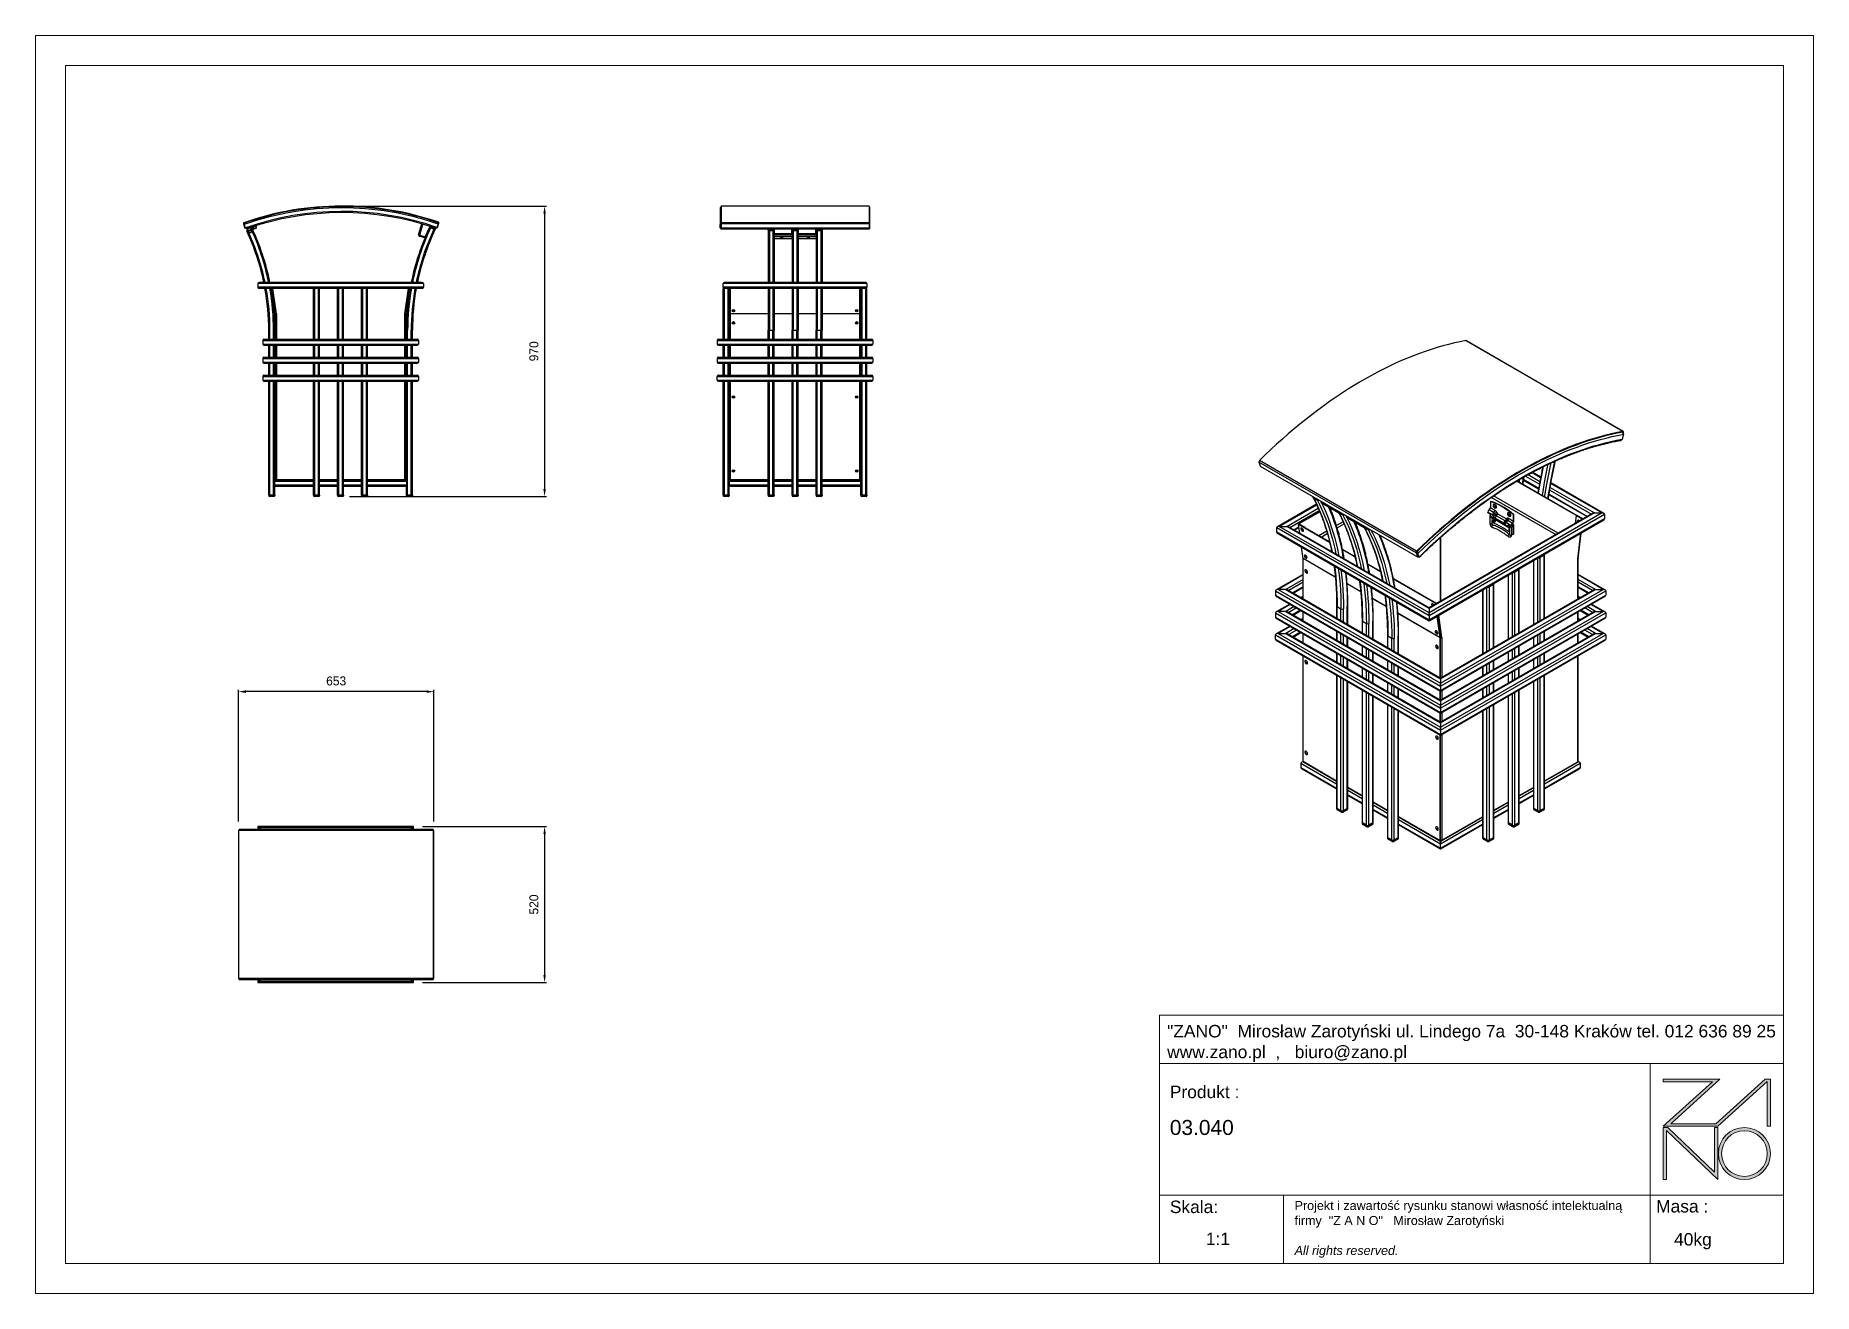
# Model space of a CAD drawing. Header units: millimetres. Extents: x 1851 to 7791, y -2933 to 1267.
import ezdxf

# ---------------------------------------------------------------- set-up
doc = ezdxf.new("R2010")
doc.units = ezdxf.units.MM
doc.header["$PDSIZE"] = -1
doc.layers.add('tabelka', color=155, linetype='Continuous')
doc.dimstyles.new('1-1', dxfattribs={"dimtxt": 30, "dimasz": 25, "dimexe": 6.25, "dimexo": 30, "dimgap": 20.625, "dimtad": 1, "dimdec": 1, "dimtxsty": 'Standard', "dimcen": 0, "dimclrd": 2, "dimclre": 2, "dimclrt": 2, "dimadec": 0, "dimazin": 0, "dimtfac": 1, "dimtdec": 1, "dimtmove": 0, "dimatfit": 3, "dimfxl": 0, "dimarcsym": 0})

msp = doc.modelspace()

# ---------------------------------------------------------------- blocks, each defined once
blk = doc.blocks.new('zano')
at = {"layer": 'Defpoints', "lineweight": 5}
for points in [[(6270.2, 3716.2), (6270.2, 3707.4), (6434.8, 3707.4), (6270.2, 3558.4), (6452.4, 3558.4), (6617.9, 3708.2), (6617.9, 3558.4), (6628.6, 3558.4), (6628.6, 3716.2), (6610.7, 3716.2), (6446.1, 3567.2), (6295.4, 3567.2), (6459.9, 3716.2), (6270.2, 3716.2), (6270.2, 3707.4)], [(6270.2, 3554.4), (6286.2, 3554.4), (6441.7, 3405.6), (6441.7, 3554.4), (6452.4, 3554.4), (6452.4, 3380.5), (6281, 3544.6), (6281, 3380.5), (6270.2, 3380.5)]]:
    blk.add_hatch(color=251, dxfattribs=at).paths.add_polyline_path(points)
h = blk.add_hatch(color=251, dxfattribs=at)
h.paths.add_polyline_path([(6454.7, 3467.4, 1), (6628.6, 3467.4, 1)])
h.paths.add_polyline_path([(6617.9, 3467.4, -1), (6465.4, 3467.4, -1)], flags=16)
at = {"layer": 'Defpoints', "color": 251, "lineweight": 5}
blk.add_lwpolyline([(6434.8, 3707.4), (6270.2, 3558.4), (6452.4, 3558.4), (6617.9, 3708.2), (6617.9, 3558.4), (6628.6, 3558.4), (6628.6, 3716.2), (6610.7, 3716.2), (6446.1, 3567.2), (6295.4, 3567.2), (6459.9, 3716.2), (6270.2, 3716.2), (6270.2, 3707.4), (6432.1, 3707.4)], dxfattribs=at)
for points in [[(6270.2, 3716.2), (6270.2, 3707.4), (6434.8, 3707.4), (6270.2, 3558.4), (6452.4, 3558.4), (6617.9, 3708.2), (6617.9, 3558.4), (6628.6, 3558.4), (6628.6, 3716.2), (6610.7, 3716.2), (6446.1, 3567.2), (6295.4, 3567.2), (6459.9, 3716.2), (6270.2, 3716.2), (6270.2, 3707.4)], [(6270.2, 3554.4), (6286.2, 3554.4), (6441.7, 3405.6), (6441.7, 3554.4), (6452.4, 3554.4), (6452.4, 3380.5), (6281, 3544.6), (6281, 3380.5), (6270.2, 3380.5)]]:
    blk.add_lwpolyline(points, close=True, dxfattribs=at)
for radius in [87, 76.3]:
    blk.add_circle((6541.7, 3467.4), radius, dxfattribs=at)
blk = doc.blocks.new('TABELA')
at = {"layer": 'tabelka', "lineweight": 5}
for p, q in [((4587.4, 3929.4), (6672.4, 3929.4)), ((4587.4, 3767.6), (4587.4, 3929.4)), ((4587.4, 3929.4), (6672.4, 3929.4)), ((6226.5, 3767.6), (6226.5, 3329)), ((4587.4, 3329), (6672.4, 3329)), ((5001.6, 3329), (5001.6, 3100.4)), ((6226.5, 3329), (6226.5, 3100.4))]:
    blk.add_line(p, q, dxfattribs=at)
blk.add_lwpolyline([(4587.4, 3767.6), (6672.4, 3767.6), (6672.4, 3100.4), (4587.4, 3100.4)], close=True, dxfattribs=at)
blk.add_blockref('zano', (0, 0))
at = {"layer": 'tabelka', "lineweight": 5, "attachment_point": 1}
for s, insert, char_height, width in [('{\\fArial|b0|i0|c238|p34;"ZANO"  Mirosław Zarotyński ul. Lindego 7a  30-148 Kraków tel. 012 636 89 25\\Pwww.zano.pl  ,   biuro@zano.pl}', (4613, 3896.9), 41.595, 2040.38), ('{\\fArial|b0|i0|c238|p34;Produkt : }', (4622, 3694.1), 41.595, 265.273), ('{\\fArial|b0|i0|c238|p34;03.040 }', (4622, 3579.5), 50, 927.675), ('{\\fArial|b0|i0|c238|p34;Skala: }', (4622, 3310.3), 41.595, 191.675), ('{\\fArial|b0|i0|c238|p34;Masa :}', (6246.7, 3312.2), 41.595, 200.457), ('{\\fArial|b0|i0|c238|p34;1:1}', (4742.5, 3203.5), 41.595, 42.482), ('{\\fArial|b0|i0|c238|p34;40kg}', (6306.7, 3201.8), 41.595, 42.482)]:
    blk.add_mtext(s, dxfattribs=dict(at, insert=insert, char_height=char_height, width=width))
at = {"layer": 'tabelka', "color": 1, "lineweight": 5, "insert": (5038.9, 3308.9), "char_height": 30, "width": 1186.12, "attachment_point": 1}
blk.add_mtext('{\\fArial|b0|i0|c0|p34;Projekt i zawartość rysunku stanowi własność intelektualną firmy \\fArial|b0|i0|c238|p34; "Z A N O"   Mirosław Zarotyński\\fArial|b0|i1|c238|p34;\\P\\PAll rights reserved.}', dxfattribs=at)
blk = doc.blocks.new('rzut')
for p, q in [((-623, 1333.4), (-623, 838.4)), ((-621.1, 1333.4), (-623, 1333.4)), ((-621.1, 838.4), (-621.1, 1333.4)), ((28.8, 1333.4), (-621.1, 1333.4)), ((-620.1, 1335.6), (-620.1, 1333.4)), ((27.5, 1335.9), (-619.8, 1335.9)), ((-38, 1345.9), (-558, 1345.9)), ((-554, 1341.9), (-558, 1345.9)), ((-558, 1345.9), (-558, 1335.9)), ((-558, 1345.9), (-554, 1341.9)), ((-42, 1341.9), (-554, 1341.9)), ((-548, 1335.9), (-554, 1341.9)), ((-554, 1341.9), (-554, 1335.9)), ((-42, 1341.9), (-48, 1335.9)), ((-38, 1345.9), (-42, 1341.9)), ((-42, 1341.9), (-38, 1345.9)), ((-42, 1335.9), (-42, 1341.9)), ((-38, 1335.9), (-38, 1345.9)), ((27.7, 1333.4), (27.7, 1335.6)), ((28.8, 838.4), (28.8, 1333.4)), ((30.6, 1333.4), (28.8, 1333.4)), ((30.6, 838.4), (30.6, 1333.4)), ((-621.1, 838.4), (-623, 838.4)), ((28.8, 838.4), (-621.1, 838.4)), ((-620.1, 838.4), (-620.1, 836.1)), ((-619.8, 835.9), (27.5, 835.9)), ((-558, 835.9), (-558, 825.9)), ((-548, 835.9), (-554, 829.9)), ((-554, 835.9), (-554, 829.9)), ((-48, 835.9), (-42, 829.9)), ((-42, 829.9), (-42, 835.9)), ((-38, 825.9), (-38, 835.9)), ((27.7, 836.1), (27.7, 838.4)), ((30.6, 838.4), (28.8, 838.4)), ((-554, 829.9), (-558, 825.9)), ((-558, 825.9), (-554, 829.9)), ((-558, 825.9), (-38, 825.9)), ((-554, 829.9), (-42, 829.9)), ((-42, 829.9), (-38, 825.9)), ((-38, 825.9), (-42, 829.9))]:
    blk.add_line(p, q)
for centre, major_axis, ratio, start_param, end_param in [((-616.1, 1331.9), (3.94, -3.94), 0.170527, 2.97269, 4.15909), ((23.7, 1331.9), (3.94, 3.94), 0.167935, 5.263168, 6.449568), ((-616.1, 839.9), (3.94, 3.94), 0.170527, 2.124095, 3.310495), ((23.7, 839.9), (3.94, -3.94), 0.167935, 6.116803, 7.303202)]:
    blk.add_ellipse(centre, major_axis=major_axis, ratio=ratio, start_param=start_param, end_param=end_param)
for points, knots in [([(-618.7, 1333.4), (-619, 1333.8), (-619.6, 1334.5), (-620, 1335.3), (-620.1, 1335.8), (-619.9, 1335.8), (-619.8, 1335.9)], [0, 0, 0, 0, 0.357347, 0.617295, 0.821211, 1, 1, 1, 1]), ([(27.5, 1335.9), (27.6, 1335.9), (27.7, 1335.8), (27.8, 1335.7), (27.7, 1335.2), (27.2, 1334.4), (26.6, 1333.7), (26.4, 1333.4)], [0, 0, 0, 0, 0.058521, 0.235123, 0.419879, 0.705194, 1, 1, 1, 1]), ([(-619.8, 835.9), (-619.9, 835.9), (-620, 835.9), (-620.1, 836), (-620, 836.5), (-619.6, 837.3), (-619, 838), (-618.7, 838.4)], [0, 0, 0, 0, 0.058518, 0.23512, 0.41988, 0.705191, 1, 1, 1, 1]), ([(26.4, 838.4), (26.7, 837.9), (27.3, 837.2), (27.7, 836.4), (27.8, 835.9), (27.6, 835.9), (27.5, 835.9)], [0, 0, 0, 0, 0.357345, 0.617296, 0.821216, 1, 1, 1, 1])]:
    blk.add_open_spline(points, degree=3, knots=knots)
blk = doc.blocks.new('front')
for p, q in [((-620.9, -800.7), (-622.8, -801.4)), ((-622.8, -801.4), (-617.7, -815.8)), ((-621.1, -797.9), (-620.5, -799.8)), ((-615.9, -815.1), (-619.8, -803.8)), ((-617.7, -815.8), (-615.9, -815.1)), ((-609.1, -819.1), (-609.6, -820.3)), ((-598.6, -815.5), (-609.1, -819.1)), ((-599.1, -821.7), (-599.3, -821.1)), ((-596.9, -814.9), (-597.5, -813.1)), ((-596.1, -830.2), (-596.3, -829.7)), ((-592.6, -818), (-591.3, -821.9)), ((-580.5, -810.1), (-590.5, -813.6)), ((-590, -813.4), (-588.2, -818.5)), ((-578.8, -815.2), (-580.5, -810.1)), ((-37.4, -838.4), (-26.6, -801.8)), ((-33.5, -839.5), (-22.8, -802.9)), ((-15.8, -844.7), (-0.8, -813.3)), ((-5.9, -824.1), (-5.8, -824.1)), ((-4.4, -821), (-4.4, -821)), ((-1.1, -814.2), (-0.3, -811.8)), ((0.4, -810.8), (0.8, -810.1)), ((14, -819.4), (2.6, -815.5)), ((2.7, -815.5), (3.5, -813.1)), ((2.7, -815.5), (14, -819.4)), ((14.9, -817.1), (3.5, -813.1)), ((14, -819.4), (14.9, -817.1)), ((17.8, -820.8), (18.6, -818.4)), ((27.5, -802.1), (23.6, -813.5)), ((23.6, -813.5), (25.5, -814.1)), ((25.5, -814.1), (30.5, -799.7)), ((27.5, -802.1), (28.6, -799.1)), ((28.1, -798.1), (28.8, -796.2)), ((30.5, -799.7), (28.6, -799.1)), ((-34.1, -841.4), (-34.7, -843.4)), ((-16.5, -848.7), (-34.7, -843.4)), ((-15.7, -846.8), (-34.1, -841.4)), ((-33.5, -839.5), (-15.8, -844.7)), ((-12.4, -837.7), (-11.9, -837.8)), ((-12.2, -837.2), (-11.7, -837.3)), ((-10.3, -833.2), (-9.9, -833.3)), ((-574.5, -1001.1), (-574.5, -1013.1)), ((-21.5, -1001.1), (-574.5, -1001.1)), ((-25.5, -997.1), (-570.5, -997.1)), ((-21.5, -1001.1), (-21.5, -1013.1)), ((-21.5, -1013.1), (-574.5, -1013.1)), ((-388, -1017.1), (-570.5, -1017.1)), ((-515.5, -1102.2), (-527.4, -1017.1)), ((-514.5, -1102.1), (-526.4, -1017.1)), ((-526.4, -1017.1), (-514.6, -1101.6)), ((-512.5, -1102), (-524.4, -1017.1)), ((-388, -1187.1), (-388, -1017.1)), ((-384, -1017.1), (-388, -1017.1)), ((-372, -1017.1), (-384, -1017.1)), ((-384, -1187.1), (-384, -1017.1)), ((-368, -1017.1), (-372, -1017.1)), ((-372, -1187.1), (-372, -1017.1)), ((-308, -1017.1), (-368, -1017.1)), ((-368, -1187.1), (-368, -1017.1)), ((-308, -1187.1), (-308, -1017.1)), ((-304, -1017.1), (-308, -1017.1)), ((-292, -1017.1), (-304, -1017.1)), ((-304, -1187.1), (-304, -1017.1)), ((-288, -1017.1), (-292, -1017.1)), ((-292, -1187.1), (-292, -1017.1)), ((-228, -1017.1), (-288, -1017.1)), ((-288, -1187.1), (-288, -1017.1)), ((-228, -1187.1), (-228, -1017.1)), ((-224, -1017.1), (-228, -1017.1)), ((-212, -1017.1), (-224, -1017.1)), ((-224, -1187.1), (-224, -1017.1)), ((-208, -1017.1), (-212, -1017.1)), ((-212, -1187.1), (-212, -1017.1)), ((-25.5, -1017.1), (-208, -1017.1)), ((-208, -1187.1), (-208, -1017.1)), ((-83.5, -1102), (-71.6, -1017.1)), ((-81.5, -1102.1), (-69.6, -1017.1)), ((-81.4, -1101.6), (-69.6, -1017.1)), ((-80.5, -1102.2), (-68.6, -1017.1)), ((-516.3, -1089.3), (-516.3, -1089.3)), ((-515.8, -1093.3), (-515.7, -1093.3)), ((-515.5, -1102.2), (-514.5, -1102.1)), ((-514.5, -1102.4), (-515.5, -1102.4)), ((-515.5, -1187.1), (-515.5, -1102.4)), ((-514.5, -1187.1), (-514.5, -1102.4)), ((-514.5, -1102.6), (-514.5, -1187.1)), ((-512.5, -1102), (-512.5, -1187.1)), ((-83.5, -1187.1), (-83.5, -1102)), ((-81.5, -1102.1), (-80.5, -1102.2)), ((-80.5, -1102.4), (-81.5, -1102.4)), ((-81.5, -1187.1), (-81.5, -1102.4)), ((-81.5, -1187.1), (-81.5, -1102.6)), ((-80.5, -1187.1), (-80.5, -1102.4)), ((-80.3, -1093.3), (-80.3, -1093.3)), ((-79.7, -1089.3), (-79.7, -1089.3)), ((-554, -1187.1), (-42, -1187.1)), ((-534, -1157.1), (-538, -1157.1)), ((-538, -1187.1), (-538, -1157.1)), ((-534, -1187.1), (-534, -1157.1)), ((-518, -1157.1), (-522, -1157.1)), ((-522, -1187.1), (-522, -1157.1)), ((-518, -1187.1), (-518, -1157.1)), ((-517.1, -1131.3), (-517.1, -1133.5)), ((-78.9, -1133.5), (-78.9, -1131.3)), ((-74, -1157.1), (-78, -1157.1)), ((-78, -1187.1), (-78, -1157.1)), ((-74, -1187.1), (-74, -1157.1)), ((-58, -1157.1), (-62, -1157.1)), ((-62, -1187.1), (-62, -1157.1)), ((-58, -1187.1), (-58, -1157.1)), ((-558, -1191.1), (-558, -1203.1)), ((-558, -1191.1), (-38, -1191.1)), ((-558, -1203.1), (-38, -1203.1)), ((-554, -1207.1), (-42, -1207.1)), ((-554, -1247.1), (-42, -1247.1)), ((-538, -1247.1), (-538, -1207.1)), ((-534, -1247.1), (-534, -1207.1)), ((-522, -1247.1), (-522, -1207.1)), ((-518, -1247.1), (-518, -1207.1)), ((-515.5, -1247.1), (-515.5, -1207.1)), ((-514.5, -1247.1), (-514.5, -1207.1)), ((-512.5, -1207.1), (-512.5, -1247.1)), ((-388, -1247.1), (-388, -1207.1)), ((-384, -1247.1), (-384, -1207.1)), ((-372, -1247.1), (-372, -1207.1)), ((-368, -1247.1), (-368, -1207.1)), ((-308, -1247.1), (-308, -1207.1)), ((-304, -1247.1), (-304, -1207.1)), ((-292, -1247.1), (-292, -1207.1)), ((-288, -1247.1), (-288, -1207.1)), ((-228, -1247.1), (-228, -1207.1)), ((-224, -1247.1), (-224, -1207.1)), ((-212, -1247.1), (-212, -1207.1)), ((-208, -1247.1), (-208, -1207.1)), ((-83.5, -1247.1), (-83.5, -1207.1)), ((-81.5, -1247.1), (-81.5, -1207.1)), ((-80.5, -1247.1), (-80.5, -1207.1)), ((-78, -1247.1), (-78, -1207.1)), ((-74, -1247.1), (-74, -1207.1)), ((-62, -1247.1), (-62, -1207.1)), ((-58, -1247.1), (-58, -1207.1)), ((-38, -1191.1), (-38, -1203.1)), ((-558, -1251.1), (-558, -1263.1)), ((-558, -1251.1), (-38, -1251.1)), ((-558, -1263.1), (-38, -1263.1)), ((-554, -1267.1), (-42, -1267.1)), ((-538, -1307.1), (-538, -1267.1)), ((-534, -1307.1), (-534, -1267.1)), ((-522, -1307.1), (-522, -1267.1)), ((-518, -1307.1), (-518, -1267.1)), ((-515.5, -1307.1), (-515.5, -1267.1)), ((-514.5, -1307.1), (-514.5, -1267.1)), ((-512.5, -1267.1), (-512.5, -1307.1)), ((-388, -1307.1), (-388, -1267.1)), ((-384, -1307.1), (-384, -1267.1)), ((-372, -1307.1), (-372, -1267.1)), ((-368, -1307.1), (-368, -1267.1)), ((-308, -1307.1), (-308, -1267.1)), ((-304, -1307.1), (-304, -1267.1)), ((-292, -1307.1), (-292, -1267.1)), ((-288, -1307.1), (-288, -1267.1)), ((-228, -1307.1), (-228, -1267.1)), ((-224, -1307.1), (-224, -1267.1)), ((-212, -1307.1), (-212, -1267.1)), ((-208, -1307.1), (-208, -1267.1)), ((-83.5, -1307.1), (-83.5, -1267.1)), ((-81.5, -1307.1), (-81.5, -1267.1)), ((-80.5, -1307.1), (-80.5, -1267.1)), ((-78, -1307.1), (-78, -1267.1)), ((-74, -1307.1), (-74, -1267.1)), ((-62, -1307.1), (-62, -1267.1)), ((-58, -1307.1), (-58, -1267.1)), ((-38, -1251.1), (-38, -1263.1)), ((-558, -1311.1), (-558, -1323.1)), ((-558, -1311.1), (-38, -1311.1)), ((-558, -1323.1), (-38, -1323.1)), ((-554, -1307.1), (-42, -1307.1)), ((-554, -1327.1), (-42, -1327.1)), ((-538, -1707.1), (-538, -1327.1)), ((-534, -1707.1), (-534, -1327.1)), ((-522, -1707.1), (-522, -1327.1)), ((-518, -1661.1), (-518, -1327.1)), ((-515.5, -1655.1), (-515.5, -1327.1)), ((-514.5, -1655.1), (-514.5, -1327.1)), ((-514.5, -1327.1), (-514.5, -1655.4)), ((-512.5, -1327.1), (-512.5, -1655.1)), ((-388, -1707.1), (-388, -1327.1)), ((-384, -1707.1), (-384, -1327.1)), ((-372, -1707.1), (-372, -1327.1)), ((-368, -1707.1), (-368, -1327.1)), ((-308, -1707.1), (-308, -1327.1)), ((-304, -1707.1), (-304, -1327.1)), ((-292, -1707.1), (-292, -1327.1)), ((-288, -1707.1), (-288, -1327.1)), ((-228, -1707.1), (-228, -1327.1)), ((-224, -1707.1), (-224, -1327.1)), ((-212, -1707.1), (-212, -1327.1)), ((-208, -1707.1), (-208, -1327.1)), ((-83.5, -1655.1), (-83.5, -1327.1)), ((-81.5, -1655.1), (-81.5, -1327.1)), ((-81.5, -1655.4), (-81.5, -1327.1)), ((-80.5, -1655.1), (-80.5, -1327.1)), ((-78, -1661.1), (-78, -1327.1)), ((-74, -1707.1), (-74, -1327.1)), ((-62, -1707.1), (-62, -1327.1)), ((-58, -1707.1), (-58, -1327.1)), ((-38, -1311.1), (-38, -1323.1)), ((-517.1, -1378.6), (-517.1, -1380.8)), ((-78.9, -1380.8), (-78.9, -1378.6)), ((-518, -1673.1), (-518, -1661.1)), ((-518, -1661.1), (-388, -1661.1)), ((-517.1, -1626), (-517.1, -1628.2)), ((-514.5, -1655.1), (-515.5, -1655.1)), ((-514.5, -1655.4), (-513.5, -1655.4)), ((-514, -1657.1), (-388, -1657.1)), ((-513.5, -1657.1), (-513.5, -1656.1)), ((-512.8, -1656.1), (-513.5, -1656.1)), ((-512.8, -1657.1), (-512.8, -1656.1)), ((-512.8, -1657.1), (-388, -1657.1)), ((-512.5, -1655.1), (-388, -1655.1)), ((-368, -1655.1), (-308, -1655.1)), ((-368, -1657.1), (-308, -1657.1)), ((-368, -1661.1), (-308, -1661.1)), ((-288, -1655.1), (-228, -1655.1)), ((-288, -1657.1), (-228, -1657.1)), ((-288, -1661.1), (-228, -1661.1)), ((-208, -1655.1), (-83.5, -1655.1)), ((-208, -1657.1), (-83.2, -1657.1)), ((-208, -1657.1), (-82, -1657.1)), ((-208, -1661.1), (-78, -1661.1)), ((-82.5, -1656.1), (-83.2, -1656.1)), ((-83.2, -1657.1), (-83.2, -1656.1)), ((-81.5, -1655.4), (-82.5, -1655.4)), ((-82.5, -1657.1), (-82.5, -1656.1)), ((-81.5, -1655.1), (-80.5, -1655.1)), ((-78.9, -1628.2), (-78.9, -1626)), ((-78, -1661.1), (-78, -1673.1)), ((-534, -1707.1), (-538, -1707.1)), ((-538, -1707.1), (-538, -1709.6)), ((-538, -1709.6), (-534, -1709.6)), ((-534, -1712.1), (-535.5, -1712.1)), ((-534, -1707.1), (-534, -1709.6)), ((-522, -1707.1), (-534, -1707.1)), ((-534, -1712.1), (-534, -1709.6)), ((-534, -1709.6), (-522, -1709.6)), ((-522, -1712.1), (-534, -1712.1)), ((-522, -1707.1), (-522, -1709.6)), ((-518, -1707.1), (-522, -1707.1)), ((-522, -1709.6), (-522, -1712.1)), ((-522, -1709.6), (-518, -1709.6)), ((-520.5, -1712.1), (-522, -1712.1)), ((-518, -1707.1), (-518, -1673.1)), ((-518, -1673.1), (-388, -1673.1)), ((-518, -1707.1), (-518, -1709.6)), ((-514, -1677.1), (-388, -1677.1)), ((-384, -1707.1), (-388, -1707.1)), ((-388, -1707.1), (-388, -1709.6)), ((-388, -1709.6), (-384, -1709.6)), ((-384, -1712.1), (-385.5, -1712.1)), ((-384, -1707.1), (-384, -1709.6)), ((-372, -1707.1), (-384, -1707.1)), ((-384, -1712.1), (-384, -1709.6)), ((-384, -1709.6), (-372, -1709.6)), ((-372, -1712.1), (-384, -1712.1)), ((-372, -1707.1), (-372, -1709.6)), ((-368, -1707.1), (-372, -1707.1)), ((-372, -1712.1), (-372, -1709.6)), ((-372, -1709.6), (-368, -1709.6)), ((-370.5, -1712.1), (-372, -1712.1)), ((-368, -1673.1), (-308, -1673.1)), ((-368, -1677.1), (-308, -1677.1)), ((-368, -1707.1), (-368, -1709.6)), ((-304, -1707.1), (-308, -1707.1)), ((-308, -1707.1), (-308, -1709.6)), ((-308, -1709.6), (-304, -1709.6)), ((-304, -1712.1), (-305.5, -1712.1)), ((-304, -1707.1), (-304, -1709.6)), ((-292, -1707.1), (-304, -1707.1)), ((-304, -1712.1), (-304, -1709.6)), ((-304, -1709.6), (-292, -1709.6)), ((-292, -1712.1), (-304, -1712.1)), ((-292, -1707.1), (-292, -1709.6)), ((-288, -1707.1), (-292, -1707.1)), ((-292, -1712.1), (-292, -1709.6)), ((-292, -1709.6), (-288, -1709.6)), ((-290.5, -1712.1), (-292, -1712.1)), ((-288, -1673.1), (-228, -1673.1)), ((-288, -1677.1), (-228, -1677.1)), ((-288, -1707.1), (-288, -1709.6)), ((-228, -1707.1), (-228, -1709.6)), ((-224, -1707.1), (-228, -1707.1)), ((-228, -1709.6), (-224, -1709.6)), ((-224, -1712.1), (-225.5, -1712.1)), ((-224, -1707.1), (-224, -1709.6)), ((-212, -1707.1), (-224, -1707.1)), ((-224, -1712.1), (-224, -1709.6)), ((-224, -1709.6), (-212, -1709.6)), ((-212, -1712.1), (-224, -1712.1)), ((-212, -1707.1), (-212, -1709.6)), ((-208, -1707.1), (-212, -1707.1)), ((-212, -1712.1), (-212, -1709.6)), ((-212, -1709.6), (-208, -1709.6)), ((-210.5, -1712.1), (-212, -1712.1)), ((-208, -1673.1), (-78, -1673.1)), ((-208, -1677.1), (-82, -1677.1)), ((-208, -1707.1), (-208, -1709.6)), ((-78, -1707.1), (-78, -1673.1)), ((-74, -1707.1), (-78, -1707.1)), ((-78, -1707.1), (-78, -1709.6)), ((-78, -1709.6), (-74, -1709.6)), ((-74, -1712.1), (-75.5, -1712.1)), ((-74, -1707.1), (-74, -1709.6)), ((-62, -1707.1), (-74, -1707.1)), ((-74, -1709.6), (-74, -1712.1)), ((-74, -1709.6), (-62, -1709.6)), ((-62, -1712.1), (-74, -1712.1)), ((-62, -1707.1), (-62, -1709.6)), ((-58, -1707.1), (-62, -1707.1)), ((-62, -1712.1), (-62, -1709.6)), ((-62, -1709.6), (-58, -1709.6)), ((-60.5, -1712.1), (-62, -1712.1)), ((-58, -1707.1), (-58, -1709.6))]:
    blk.add_line(p, q)
at = {"flags": 128}
for points in [[(-588.2, -818.5), (-588.2, -818.5), (-587.9, -818.4), (-587.3, -818.2), (-586.5, -817.9), (-585.4, -817.5), (-584.1, -817.1), (-582.8, -816.6), (-581.6, -816.2), (-580.5, -815.8), (-579.6, -815.5), (-579, -815.3), (-578.8, -815.2), (-578.8, -815.2)], [(-579.1, -816), (-579.2, -816), (-579.5, -816.1), (-580.1, -816.3), (-581, -816.6), (-582.1, -817), (-583.3, -817.4), (-584.4, -817.8), (-585.5, -818.2), (-586.4, -818.5), (-587.1, -818.7), (-587.4, -818.9), (-587.4, -818.9)], [(-1.1, -814.2), (-1, -814.2), (-0.8, -814.3), (-0.4, -814.4), (0, -814.6), (0.6, -814.8), (1.3, -815), (2, -815.2), (2.6, -815.5)], [(3.5, -813.1), (2.8, -812.9), (2.1, -812.6), (1.4, -812.4), (0.9, -812.2), (0.4, -812), (0, -811.9), (-0.2, -811.8), (-0.3, -811.8)], [(4.2, -811.2), (4.1, -811.5), (4, -811.8), (3.8, -812.2), (3.7, -812.7), (3.5, -813.1)], [(14, -819.4), (14.8, -819.7), (15.5, -819.9), (16.1, -820.2), (16.7, -820.4), (17.2, -820.5), (17.5, -820.7), (17.7, -820.7), (17.8, -820.8)], [(14.9, -817.1), (15, -816.6), (15.2, -816.2), (15.3, -815.8), (15.4, -815.4), (15.5, -815.1), (15.6, -815)], [(18.6, -818.4), (18.6, -818.4), (18.3, -818.3), (18, -818.2), (17.5, -818), (17, -817.8), (16.3, -817.6), (15.6, -817.3), (14.9, -817.1)], [(-33.5, -839.5), (-34.3, -839.3), (-35, -839.1), (-35.7, -838.9), (-36.2, -838.7), (-36.7, -838.6), (-37.1, -838.5), (-37.3, -838.4), (-37.4, -838.4)], [(-518.8, -1090.6), (-518.8, -1090.6), (-518.7, -1090.7), (-518.7, -1091), (-518.7, -1091.4), (-518.6, -1091.8), (-518.5, -1092.2), (-518.5, -1092.5), (-518.5, -1092.7), (-518.5, -1092.7)], [(-512.5, -1102), (-512.5, -1102)], [(-83.5, -1102), (-83.5, -1102)], [(-77.6, -1092.7), (-77.6, -1092.7), (-77.5, -1092.5), (-77.5, -1092.2), (-77.4, -1091.8), (-77.4, -1091.4), (-77.3, -1091), (-77.3, -1090.7), (-77.3, -1090.6), (-77.3, -1090.6)], [(-512.5, -1655.1), (-512.5, -1655.1)], [(-83.5, -1655.1), (-83.5, -1655.1)]]:
    blk.add_lwpolyline(points, dxfattribs=at)
for radius in [5.5, 5, 4]:
    blk.add_circle((-600.2, -826.6), radius)
for centre, radius, start, end in [((-293.8, -1731.9), 989.7, 70.97672, 109.31202), ((-293.8, -1731.9), 987.7, 70.97672, 109.31202), ((-293.8, -1731.9), 983.7, 70.93396, 109.35478), ((-293.8, -1731.9), 971.7, 70.93396, 109.35478), ((-293.8, -1731.9), 967.7, 71.17079, 109.11795), ((-620.2, -800.4), 2.74, 109.31202, 199.35478), ((-620.2, -800.4), 0.737, 109.31202, 199.35478), ((-616.1, -802.4), 4, 112.78339, 199.35478), ((-612.1, -813.8), 4, 199.35478, 289.35478), ((-1321.8, -1157.1), 783.8, 11.77843, 25.04545), ((-1321.8, -1157.1), 787.8, 11.71778, 25.30844), ((-1321.8, -1157.1), 799.8, 11.53954, 25.28643), ((-1321.8, -1157.1), 803.8, 11.48133, 25.25608), ((-589.3, -816.9), 3.5, 109.35478, 199.35478), ((-587.6, -818.3), 0.6, 199.35478, 289.35478), ((-581.5, -807.3), 3, 289.35478, 5.04215), ((-579.3, -815.4), 0.6, 289.35478, 19.35478), ((725.8, -1157.1), 803.8, 154.74392, 168.51867), ((725.8, -1157.1), 799.8, 154.71357, 168.46046), ((725.8, -1157.1), 787.8, 154.62067, 168.28222), ((725.8, -1157.1), 783.8, 154.58906, 168.22157), ((2.1, -812.6), 2.5, 108.98296, 160.78959), ((16.3, -817.6), 2.5, 340.78959, 45.05282), ((19.8, -812.2), 4, 250.93396, 340.93396), ((23.7, -800.8), 4, 340.93396, 67.50536), ((27.9, -798.8), 0.737, 340.93396, 70.97672), ((27.9, -798.8), 2.74, 340.93396, 70.97672), ((-33.5, -839.5), 4, 163.62498, 253.62498), ((-33.5, -839.5), 2, 163.62498, 253.62498), ((-570.5, -1001.1), 4, 90, 180), ((-25.5, -1001.1), 4, 0, 90), ((-570.5, -1013.1), 4, 180, 270), ((-1321.8, -1157.1), 783.8, 0, 10.2889), ((-1321.8, -1157.1), 787.8, 0, 10.2361), ((-1321.8, -1157.1), 799.8, 0, 10.08091), ((-1321.8, -1157.1), 803.8, 0, 10.03022), ((725.8, -1157.1), 803.8, 169.96978, 180), ((725.8, -1157.1), 799.8, 169.91909, 180), ((725.8, -1157.1), 787.8, 169.7639, 180), ((725.8, -1157.1), 783.8, 169.7111, 180), ((-25.5, -1013.1), 4, 270, 360), ((-512.9, -1090.8), 5.9, 143.36934, 177.32922), ((-512.9, -1090.8), 5.9, 198.61, 232.56989), ((-511.3, -1132.4), 5.9, 135.39973, 169.35961), ((-516.5, -1102.4), 1, 0, 7.96961), ((-516.5, -1102.4), 2, 0, 7.96961), ((-79.5, -1102.4), 2, 172.03039, 180), ((-79.5, -1102.4), 1, 172.03039, 180), ((-84.7, -1132.4), 5.9, 10.64039, 44.60027), ((-83.2, -1090.8), 5.9, 307.43011, 341.39), ((-83.2, -1090.8), 5.9, 2.67078, 36.63066), ((-554, -1191.1), 4, 90, 180), ((-511.3, -1132.4), 5.9, 190.64039, 224.60027), ((-84.7, -1132.4), 5.9, 315.39973, 349.35961), ((-42, -1191.1), 4, 0, 90), ((-554, -1203.1), 4, 180, 270), ((-554, -1251.1), 4, 90, 180), ((-42, -1203.1), 4, 270, 0), ((-42, -1251.1), 4, 0, 90), ((-554, -1263.1), 4, 180, 270), ((-42, -1263.1), 4, 270, 0), ((-554, -1311.1), 4, 90, 180), ((-554, -1323.1), 4, 180, 270), ((-42, -1311.1), 4, 0, 90), ((-42, -1323.1), 4, 270, 0), ((-511.3, -1379.7), 5.9, 135.39973, 169.35961), ((-511.3, -1379.7), 5.9, 190.64039, 224.60027), ((-84.7, -1379.7), 5.9, 10.64039, 44.60027), ((-84.7, -1379.7), 5.9, 315.39973, 349.35961), ((-514, -1661.1), 4, 90, 180), ((-511.3, -1627.1), 5.9, 135.39973, 169.35961), ((-511.3, -1627.1), 5.9, 190.64039, 224.60027), ((-82, -1661.1), 4, 0, 90), ((-84.7, -1627.1), 5.9, 10.64039, 44.60027), ((-84.7, -1627.1), 5.9, 315.39973, 349.35961), ((-535.5, -1709.6), 2.5, 180, 270), ((-520.5, -1709.6), 2.5, 270, 0), ((-514, -1673.1), 4, 180, 270), ((-385.5, -1709.6), 2.5, 180, 270), ((-370.5, -1709.6), 2.5, 270, 0), ((-305.5, -1709.6), 2.5, 180, 270), ((-290.5, -1709.6), 2.5, 270, 0), ((-225.5, -1709.6), 2.5, 180, 270), ((-210.5, -1709.6), 2.5, 270, 0), ((-82, -1673.1), 4, 270, 0), ((-75.5, -1709.6), 2.5, 180, 270), ((-60.5, -1709.6), 2.5, 270, 0)]:
    blk.add_arc(centre, radius, start, end)
for points, knots in [([(-619.8, -803.8), (-619.9, -803.7), (-620, -803.3), (-620.1, -802.5), (-620, -801.4), (-619.5, -800.2), (-618.6, -799.2), (-617.7, -798.8), (-617.4, -798.7)], [0, 0, 0, 0, 0.041878, 0.168261, 0.300482, 0.504663, 0.786653, 1, 1, 1, 1]), ([(-610.8, -817.5), (-611.4, -817.7), (-612.4, -817.9), (-613.9, -817.4), (-614.9, -816.7), (-615.5, -815.9), (-615.8, -815.3), (-615.9, -815.1)], [0, 0, 0, 0, 0.343339, 0.582408, 0.759185, 0.899926, 1, 1, 1, 1]), ([(-609.6, -820.3), (-609.7, -820.6), (-610.1, -821.6), (-610.8, -823), (-611.3, -824.3), (-611.6, -825), (-611.7, -825.3), (-611.7, -825.3), (-611.7, -825.3)], [0, 0, 0, 0, 0.110686, 0.436837, 0.647787, 0.814519, 0.956209, 1, 1, 1, 1]), ([(-594.8, -814.1), (-594.9, -814.1), (-594.9, -814.2), (-595.3, -814.3), (-596.1, -814.6), (-597.2, -815), (-598.1, -815.3), (-598.6, -815.4), (-598.6, -815.5)], [0, 0, 0, 0, 0.12194, 0.334926, 0.548233, 0.762543, 0.978009, 1, 1, 1, 1]), ([(2.6, -815.5), (2.2, -815.3), (1.4, -815), (0.3, -814.6), (-0.6, -814.3), (-1.1, -814.2), (-1.2, -814.1), (-1.2, -814.1)], [0, 0, 0, 0, 0.199119, 0.415523, 0.631242, 0.845824, 1, 1, 1, 1]), ([(17.8, -820.8), (17.8, -820.7), (17.7, -820.7), (17, -820.5), (16.1, -820.2), (15, -819.8), (14.3, -819.5), (14, -819.4)], [0, 0, 0, 0, 0.2131, 0.42621, 0.639888, 0.85475, 1, 1, 1, 1]), ([(23.6, -813.5), (23.6, -813.5), (23.5, -813.9), (23.1, -814.5), (22.4, -815.3), (21.3, -816), (19.9, -816.3), (19, -816.1), (18.5, -816)], [0, 0, 0, 0, 0.0137245, 0.142208, 0.2713433, 0.4652342, 0.7349102, 1, 1, 1, 1]), ([(25, -797.1), (25.5, -797.3), (26.4, -797.7), (27.3, -798.8), (27.7, -800), (27.8, -801.1), (27.6, -801.8), (27.5, -802.1)], [0, 0, 0, 0, 0.279591, 0.538249, 0.725025, 0.871543, 1, 1, 1, 1]), ([(-512.5, -1102), (-512.8, -1101.9), (-513.3, -1101.9), (-514, -1101.8), (-514.5, -1101.7), (-514.5, -1101.7), (-514.6, -1101.6)], [0, 0, 0, 0, 0.249999, 0.5, 0.749998, 1, 1, 1, 1]), ([(-514.5, -1102.6), (-514.5, -1102.6), (-514.4, -1102.5), (-514.1, -1102.3), (-513.6, -1102.2), (-513, -1102.1), (-512.6, -1102), (-512.5, -1102)], [0, 0, 0, 0, 0.219119, 0.438256, 0.65739, 0.876528, 1, 1, 1, 1]), ([(-81.4, -1101.6), (-81.5, -1101.7), (-81.6, -1101.7), (-82, -1101.8), (-82.7, -1101.9), (-83.2, -1101.9), (-83.5, -1102)], [0, 0, 0, 0, 0.250002, 0.5, 0.750001, 1, 1, 1, 1]), ([(-83.5, -1102), (-83.3, -1102), (-82.8, -1102.1), (-82.2, -1102.2), (-81.8, -1102.4), (-81.5, -1102.5), (-81.5, -1102.6), (-81.5, -1102.6)], [0, 0, 0, 0, 0.219123, 0.43826, 0.657394, 0.876533, 1, 1, 1, 1]), ([(-513.5, -1657.1), (-513.8, -1657.1), (-514.3, -1657), (-515, -1656.5), (-515.4, -1655.9), (-515.5, -1655.4), (-515.5, -1655.1)], [0, 0, 0, 0, 0.249999, 0.499999, 0.749998, 1, 1, 1, 1]), ([(-512.5, -1655.1), (-512.8, -1655.1), (-513.3, -1655.2), (-514, -1655.2), (-514.4, -1655.3), (-514.5, -1655.4), (-514.5, -1655.4)], [0, 0, 0, 0, 0.25, 0.500003, 0.749999, 1, 1, 1, 1]), ([(-513.5, -1656.1), (-513.6, -1656.1), (-513.9, -1656.1), (-514.2, -1655.8), (-514.4, -1655.6), (-514.4, -1655.4), (-514.5, -1655.4)], [0, 0, 0, 0, 0.309154, 0.61831, 0.927463, 1, 1, 1, 1]), ([(-512.5, -1655.1), (-512.6, -1655.1), (-512.9, -1655.2), (-513.2, -1655.2), (-513.5, -1655.3), (-513.5, -1655.4), (-513.5, -1655.4)], [0, 0, 0, 0, 0.2500049, 0.4999983, 0.7500046, 1, 1, 1, 1]), ([(-512.8, -1657.1), (-512.8, -1657.1), (-512.7, -1657), (-512.7, -1656.5), (-512.6, -1655.9), (-512.5, -1655.4), (-512.5, -1655.1)], [0, 0, 0, 0, 0.250001, 0.5, 0.75, 1, 1, 1, 1]), ([(-512.8, -1656.1), (-512.8, -1656.1), (-512.7, -1656.1), (-512.7, -1655.8), (-512.6, -1655.5), (-512.5, -1655.2), (-512.5, -1655.1)], [0, 0, 0, 0, 0.249997, 0.5, 0.749999, 1, 1, 1, 1]), ([(-83.5, -1655.1), (-83.5, -1655.4), (-83.4, -1655.9), (-83.4, -1656.5), (-83.3, -1657), (-83.2, -1657.1), (-83.2, -1657.1)], [0, 0, 0, 0, 0.25, 0.5, 0.749999, 1, 1, 1, 1]), ([(-81.5, -1655.4), (-81.5, -1655.4), (-81.6, -1655.3), (-82.1, -1655.2), (-82.7, -1655.2), (-83.2, -1655.1), (-83.5, -1655.1)], [0, 0, 0, 0, 0.250001, 0.499997, 0.75, 1, 1, 1, 1]), ([(-83.5, -1655.1), (-83.5, -1655.2), (-83.4, -1655.5), (-83.4, -1655.8), (-83.3, -1656.1), (-83.2, -1656.1), (-83.2, -1656.1)], [0, 0, 0, 0, 0.250001, 0.5, 0.750003, 1, 1, 1, 1]), ([(-82.5, -1655.4), (-82.5, -1655.4), (-82.6, -1655.3), (-82.8, -1655.2), (-83.1, -1655.2), (-83.4, -1655.1), (-83.5, -1655.1)], [0, 0, 0, 0, 0.249995, 0.500002, 0.749995, 1, 1, 1, 1]), ([(-80.5, -1655.1), (-80.5, -1655.4), (-80.6, -1655.9), (-81.1, -1656.5), (-81.7, -1657), (-82.2, -1657.1), (-82.5, -1657.1)], [0, 0, 0, 0, 0.250002, 0.500001, 0.750001, 1, 1, 1, 1]), ([(-81.6, -1655.4), (-81.6, -1655.4), (-81.6, -1655.6), (-81.8, -1655.8), (-82.1, -1656.1), (-82.4, -1656.1), (-82.5, -1656.1)], [0, 0, 0, 0, 0.072537, 0.38169, 0.690846, 1, 1, 1, 1])]:
    blk.add_open_spline(points, degree=3, knots=knots)
blk = doc.blocks.new('bok')
for p, q in [((970.5, -748.2), (970.5, -803.8)), ((1468, -742.2), (973, -742.2)), ((973, -742.2), (973, -797.9)), ((1468, -742.2), (1468, -797.9)), ((1470.5, -803.8), (1470.5, -748.2)), ((970.5, -815.1), (970.5, -803.8)), ((970.5, -803.8), (973, -803.8)), ((970.5, -815.1), (973, -815.1)), ((1468, -797.9), (973, -797.9)), ((973, -797.9), (973, -801.4)), ((1468, -801.4), (973, -801.4)), ((973, -801.4), (973, -815.8)), ((1468, -815.8), (973, -815.8)), ((973.2, -817.8), (1467.8, -817.8)), ((1130.5, -819.1), (1130.5, -817.8)), ((1130.5, -819.1), (1130.5, -820.3)), ((1130.5, -819.1), (1132.5, -819.1)), ((1130.5, -820.3), (1130.5, -997.1)), ((1132.5, -819.1), (1132.5, -817.8)), ((1132.5, -820.3), (1132.5, -819.1)), ((1148.2, -821.6), (1132.8, -821.6)), ((1134.5, -817.8), (1134.5, -821.6)), ((1146.5, -822.8), (1134.5, -822.8)), ((1146.5, -825.3), (1134.5, -825.3)), ((1134.5, -825.3), (1134.5, -997.1)), ((1146.5, -817.8), (1146.5, -821.6)), ((1146.5, -825.3), (1146.5, -997.1)), ((1148.5, -817.8), (1148.5, -819.1)), ((1148.5, -819.1), (1148.5, -820.3)), ((1148.5, -819.1), (1150.5, -819.1)), ((1150.5, -817.8), (1150.5, -819.1)), ((1150.5, -819.1), (1150.5, -820.3)), ((1150.5, -820.3), (1150.5, -997.1)), ((1151.5, -821.6), (1150.5, -821.6)), ((1150.5, -831.6), (1151.5, -831.6)), ((1209.5, -819.6), (1151.5, -819.6)), ((1151.5, -833.6), (1151.5, -819.6)), ((1152.5, -819.6), (1152.5, -817.8)), ((1208.5, -819.6), (1208.5, -817.8)), ((1209.5, -833.6), (1209.5, -819.6)), ((1210.5, -821.6), (1209.5, -821.6)), ((1209.5, -831.6), (1210.5, -831.6)), ((1210.5, -819.1), (1210.5, -817.8)), ((1210.5, -820.3), (1210.5, -819.1)), ((1210.5, -819.1), (1212.5, -819.1)), ((1210.5, -820.3), (1210.5, -997.1)), ((1212.5, -819.1), (1212.5, -817.8)), ((1212.5, -820.3), (1212.5, -819.1)), ((1217.7, -821.6), (1212.8, -821.6)), ((1214.5, -817.8), (1214.5, -821.6)), ((1226.5, -822.8), (1214.5, -822.8)), ((1226.5, -825.3), (1214.5, -825.3)), ((1214.5, -825.3), (1214.5, -997.1)), ((1228.2, -821.6), (1220.3, -821.6)), ((1226.5, -817.8), (1226.5, -821.6)), ((1226.5, -825.3), (1226.5, -997.1)), ((1228.5, -817.8), (1228.5, -819.1)), ((1228.5, -819.1), (1228.5, -820.3)), ((1228.5, -819.1), (1230.5, -819.1)), ((1230.5, -817.8), (1230.5, -819.1)), ((1230.5, -819.1), (1230.5, -820.3)), ((1230.5, -820.3), (1230.5, -997.1)), ((1231.5, -821.6), (1230.5, -821.6)), ((1230.5, -831.6), (1231.5, -831.6)), ((1289.5, -819.6), (1231.5, -819.6)), ((1231.5, -833.6), (1231.5, -819.6)), ((1232.5, -819.6), (1232.5, -817.8)), ((1288.5, -819.6), (1288.5, -817.8)), ((1289.5, -833.6), (1289.5, -819.6)), ((1290.5, -821.6), (1289.5, -821.6)), ((1289.5, -831.6), (1290.5, -831.6)), ((1290.5, -819.1), (1290.5, -817.8)), ((1290.5, -820.3), (1290.5, -819.1)), ((1290.5, -819.1), (1292.5, -819.1)), ((1290.5, -820.3), (1290.5, -997.1)), ((1292.5, -819.1), (1292.5, -817.8)), ((1292.5, -820.3), (1292.5, -819.1)), ((1308.2, -821.6), (1292.8, -821.6)), ((1294.5, -817.8), (1294.5, -821.6)), ((1306.5, -822.8), (1294.5, -822.8)), ((1306.5, -825.3), (1294.5, -825.3)), ((1294.5, -825.3), (1294.5, -997.1)), ((1306.5, -817.8), (1306.5, -821.6)), ((1306.5, -825.3), (1306.5, -997.1)), ((1308.5, -817.8), (1308.5, -819.1)), ((1308.5, -819.1), (1308.5, -820.3)), ((1308.5, -819.1), (1310.5, -819.1)), ((1310.5, -817.8), (1310.5, -819.1)), ((1310.5, -819.1), (1310.5, -820.3)), ((1310.5, -820.3), (1310.5, -997.1)), ((1468, -797.9), (1468, -801.4)), ((1468, -801.4), (1468, -815.8)), ((1468, -803.8), (1470.5, -803.8)), ((1468, -815.1), (1470.5, -815.1)), ((1470.5, -815.1), (1470.5, -803.8)), ((1150.5, -838.4), (1210.5, -838.4)), ((1150.5, -843.4), (1210.5, -843.4)), ((1150.5, -851), (1209.5, -851)), ((1150.5, -851.1), (1209.5, -851.1)), ((1151.5, -833.6), (1209.5, -833.6)), ((1209.5, -851), (1209.5, -848.4)), ((1210.5, -848.4), (1209.5, -848.4)), ((1209.5, -851.1), (1209.5, -851)), ((1230.5, -838.4), (1290.5, -838.4)), ((1230.5, -843.4), (1290.5, -843.4)), ((1231.5, -848.4), (1230.5, -848.4)), ((1231.5, -833.6), (1289.5, -833.6)), ((1231.5, -848.4), (1231.5, -851)), ((1231.5, -851), (1290.5, -851)), ((1231.5, -851), (1231.5, -851.1)), ((1231.5, -851.1), (1290.5, -851.1)), ((1460.5, -1001.1), (980.5, -1001.1)), ((980.5, -1013.1), (980.5, -1001.1)), ((1456.5, -997.1), (984.5, -997.1)), ((1460.5, -1001.1), (1460.5, -1013.1)), ((1460.5, -1013.1), (980.5, -1013.1)), ((980.5, -1187.1), (980.5, -1017.1)), ((984.5, -1017.1), (980.5, -1017.1)), ((1456.5, -1017.1), (984.5, -1017.1)), ((984.5, -1187.1), (984.5, -1017.1)), ((996.5, -1187.1), (996.5, -1017.1)), ((1000.5, -1187.1), (1000.5, -1017.1)), ((1002.5, -1102), (1002.5, -1017.1)), ((1004.5, -1102.2), (1004.5, -1017.1)), ((1130.5, -1017.1), (1130.5, -1157.1)), ((1134.5, -1017.1), (1134.5, -1157.1)), ((1146.5, -1017.1), (1146.5, -1157.1)), ((1150.5, -1017.1), (1150.5, -1157.1)), ((1210.5, -1017.1), (1210.5, -1157.1)), ((1214.5, -1017.1), (1214.5, -1157.1)), ((1226.5, -1017.1), (1226.5, -1157.1)), ((1230.5, -1017.1), (1230.5, -1157.1)), ((1290.5, -1017.1), (1290.5, -1157.1)), ((1294.5, -1017.1), (1294.5, -1157.1)), ((1306.5, -1017.1), (1306.5, -1157.1)), ((1310.5, -1017.1), (1310.5, -1157.1)), ((1436.5, -1102.2), (1436.5, -1017.1)), ((1438.5, -1102), (1438.5, -1017.1)), ((1440.5, -1187.1), (1440.5, -1017.1)), ((1444.5, -1187.1), (1444.5, -1017.1)), ((1460.5, -1017.1), (1456.5, -1017.1)), ((1456.5, -1187.1), (1456.5, -1017.1)), ((1460.5, -1187.1), (1460.5, -1017.1)), ((1003.5, -1102), (1002.5, -1102)), ((1002.5, -1187.1), (1002.5, -1102)), ((1004.5, -1102.4), (1004.5, -1102.2)), ((1130.5, -1102.2), (1004.5, -1102.2)), ((1004.5, -1187.1), (1004.5, -1102.4)), ((1130.5, -1102.4), (1004.5, -1102.4)), ((1210.5, -1102.2), (1150.5, -1102.2)), ((1210.5, -1102.4), (1150.5, -1102.4)), ((1290.5, -1102.2), (1230.5, -1102.2)), ((1290.5, -1102.4), (1230.5, -1102.4)), ((1436.5, -1102.2), (1310.5, -1102.2)), ((1436.5, -1102.4), (1310.5, -1102.4)), ((1436.5, -1102.4), (1436.5, -1102.2)), ((1436.5, -1187.1), (1436.5, -1102.4)), ((1437.5, -1102), (1438.5, -1102)), ((1438.5, -1102), (1438.5, -1187.1)), ((964.5, -1187.1), (1476.5, -1187.1)), ((1134.5, -1157.1), (1130.5, -1157.1)), ((1130.5, -1187.1), (1130.5, -1157.1)), ((1134.5, -1157.1), (1146.5, -1157.1)), ((1134.5, -1187.1), (1134.5, -1157.1)), ((1150.5, -1157.1), (1146.5, -1157.1)), ((1146.5, -1187.1), (1146.5, -1157.1)), ((1150.5, -1187.1), (1150.5, -1157.1)), ((1210.5, -1157.1), (1214.5, -1157.1)), ((1210.5, -1187.1), (1210.5, -1157.1)), ((1214.5, -1157.1), (1226.5, -1157.1)), ((1214.5, -1187.1), (1214.5, -1157.1)), ((1226.5, -1157.1), (1230.5, -1157.1)), ((1226.5, -1187.1), (1226.5, -1157.1)), ((1230.5, -1187.1), (1230.5, -1157.1)), ((1294.5, -1157.1), (1290.5, -1157.1)), ((1290.5, -1187.1), (1290.5, -1157.1)), ((1294.5, -1157.1), (1306.5, -1157.1)), ((1294.5, -1187.1), (1294.5, -1157.1)), ((1310.5, -1157.1), (1306.5, -1157.1)), ((1306.5, -1187.1), (1306.5, -1157.1)), ((1310.5, -1187.1), (1310.5, -1157.1)), ((960.5, -1191.1), (960.5, -1203.1)), ((960.5, -1191.1), (1480.5, -1191.1)), ((960.5, -1203.1), (1480.5, -1203.1)), ((964.5, -1207.1), (1476.5, -1207.1)), ((964.5, -1247.1), (1476.5, -1247.1)), ((980.5, -1247.1), (980.5, -1207.1)), ((984.5, -1247.1), (984.5, -1207.1)), ((996.5, -1247.1), (996.5, -1207.1)), ((1000.5, -1247.1), (1000.5, -1207.1)), ((1002.5, -1247.1), (1002.5, -1207.1)), ((1004.5, -1247.1), (1004.5, -1207.1)), ((1130.5, -1247.1), (1130.5, -1207.1)), ((1134.5, -1247.1), (1134.5, -1207.1)), ((1146.5, -1247.1), (1146.5, -1207.1)), ((1150.5, -1247.1), (1150.5, -1207.1)), ((1210.5, -1247.1), (1210.5, -1207.1)), ((1214.5, -1247.1), (1214.5, -1207.1)), ((1226.5, -1247.1), (1226.5, -1207.1)), ((1230.5, -1247.1), (1230.5, -1207.1)), ((1290.5, -1247.1), (1290.5, -1207.1)), ((1294.5, -1247.1), (1294.5, -1207.1)), ((1306.5, -1247.1), (1306.5, -1207.1)), ((1310.5, -1247.1), (1310.5, -1207.1)), ((1436.5, -1247.1), (1436.5, -1207.1)), ((1438.5, -1207.1), (1438.5, -1247.1)), ((1440.5, -1247.1), (1440.5, -1207.1)), ((1444.5, -1247.1), (1444.5, -1207.1)), ((1456.5, -1247.1), (1456.5, -1207.1)), ((1460.5, -1247.1), (1460.5, -1207.1)), ((1480.5, -1191.1), (1480.5, -1203.1)), ((960.5, -1251.1), (960.5, -1263.1)), ((960.5, -1251.1), (1480.5, -1251.1)), ((960.5, -1263.1), (1480.5, -1263.1)), ((964.5, -1267.1), (1476.5, -1267.1)), ((980.5, -1307.1), (980.5, -1267.1)), ((984.5, -1307.1), (984.5, -1267.1)), ((996.5, -1307.1), (996.5, -1267.1)), ((1000.5, -1307.1), (1000.5, -1267.1)), ((1002.5, -1307.1), (1002.5, -1267.1)), ((1004.5, -1307.1), (1004.5, -1267.1)), ((1130.5, -1307.1), (1130.5, -1267.1)), ((1134.5, -1307.1), (1134.5, -1267.1)), ((1146.5, -1307.1), (1146.5, -1267.1)), ((1150.5, -1307.1), (1150.5, -1267.1)), ((1210.5, -1307.1), (1210.5, -1267.1)), ((1214.5, -1307.1), (1214.5, -1267.1)), ((1226.5, -1307.1), (1226.5, -1267.1)), ((1230.5, -1307.1), (1230.5, -1267.1)), ((1290.5, -1307.1), (1290.5, -1267.1)), ((1294.5, -1307.1), (1294.5, -1267.1)), ((1306.5, -1307.1), (1306.5, -1267.1)), ((1310.5, -1307.1), (1310.5, -1267.1)), ((1436.5, -1307.1), (1436.5, -1267.1)), ((1438.5, -1267.1), (1438.5, -1307.1)), ((1440.5, -1307.1), (1440.5, -1267.1)), ((1444.5, -1307.1), (1444.5, -1267.1)), ((1456.5, -1307.1), (1456.5, -1267.1)), ((1460.5, -1307.1), (1460.5, -1267.1)), ((1480.5, -1251.1), (1480.5, -1263.1)), ((960.5, -1323.1), (960.5, -1311.1)), ((960.5, -1311.1), (1480.5, -1311.1)), ((960.5, -1323.1), (1480.5, -1323.1)), ((964.5, -1307.1), (1476.5, -1307.1)), ((964.5, -1327.1), (1476.5, -1327.1)), ((980.5, -1707.1), (980.5, -1327.1)), ((984.5, -1707.1), (984.5, -1327.1)), ((996.5, -1707.1), (996.5, -1327.1)), ((1000.5, -1661.1), (1000.5, -1327.1)), ((1002.5, -1655.1), (1002.5, -1327.1)), ((1004.5, -1655.1), (1004.5, -1327.1)), ((1130.5, -1707.1), (1130.5, -1327.1)), ((1134.5, -1707.1), (1134.5, -1327.1)), ((1146.5, -1707.1), (1146.5, -1327.1)), ((1150.5, -1707.1), (1150.5, -1327.1)), ((1210.5, -1707.1), (1210.5, -1327.1)), ((1214.5, -1707.1), (1214.5, -1327.1)), ((1226.5, -1707.1), (1226.5, -1327.1)), ((1230.5, -1707.1), (1230.5, -1327.1)), ((1290.5, -1707.1), (1290.5, -1327.1)), ((1294.5, -1707.1), (1294.5, -1327.1)), ((1306.5, -1707.1), (1306.5, -1327.1)), ((1310.5, -1707.1), (1310.5, -1327.1)), ((1436.5, -1655.1), (1436.5, -1327.1)), ((1438.5, -1327.1), (1438.5, -1655.1)), ((1440.5, -1661.1), (1440.5, -1327.1)), ((1444.5, -1707.1), (1444.5, -1327.1)), ((1456.5, -1707.1), (1456.5, -1327.1)), ((1460.5, -1707.1), (1460.5, -1327.1)), ((1480.5, -1311.1), (1480.5, -1323.1)), ((1000.5, -1661.1), (1000.5, -1673.1)), ((1000.5, -1661.1), (1130.5, -1661.1)), ((1004.5, -1655.1), (1130.5, -1655.1)), ((1004.5, -1655.4), (1004.5, -1655.1)), ((1004.5, -1657.1), (1004.5, -1656.1)), ((1004.5, -1656.1), (1005.3, -1656.1)), ((1004.5, -1657.1), (1130.5, -1657.1)), ((1150.5, -1655.1), (1210.5, -1655.1)), ((1150.5, -1657.1), (1210.5, -1657.1)), ((1150.5, -1661.1), (1210.5, -1661.1)), ((1230.5, -1655.1), (1290.5, -1655.1)), ((1230.5, -1657.1), (1290.5, -1657.1)), ((1230.5, -1661.1), (1290.5, -1661.1)), ((1310.5, -1655.1), (1436.5, -1655.1)), ((1310.5, -1657.1), (1436.5, -1657.1)), ((1310.5, -1661.1), (1440.5, -1661.1)), ((1436.5, -1656.1), (1435.7, -1656.1)), ((1436.5, -1655.4), (1436.3, -1655.4)), ((1436.5, -1655.1), (1436.5, -1655.4)), ((1436.5, -1657.1), (1436.5, -1656.1)), ((1440.5, -1673.1), (1440.5, -1661.1)), ((980.5, -1707.1), (980.5, -1709.6)), ((984.5, -1707.1), (980.5, -1707.1)), ((980.5, -1709.6), (984.5, -1709.6)), ((984.5, -1712.1), (983, -1712.1)), ((984.5, -1707.1), (984.5, -1709.6)), ((996.5, -1707.1), (984.5, -1707.1)), ((984.5, -1712.1), (984.5, -1709.6)), ((984.5, -1709.6), (996.5, -1709.6)), ((996.5, -1712.1), (984.5, -1712.1)), ((996.5, -1707.1), (996.5, -1709.6)), ((1000.5, -1707.1), (996.5, -1707.1)), ((996.5, -1709.6), (996.5, -1712.1)), ((996.5, -1709.6), (1000.5, -1709.6)), ((998, -1712.1), (996.5, -1712.1)), ((1000.5, -1707.1), (1000.5, -1673.1)), ((1000.5, -1673.1), (1130.5, -1673.1)), ((1000.5, -1707.1), (1000.5, -1709.6)), ((1004.5, -1677.1), (1130.5, -1677.1)), ((1130.5, -1707.1), (1130.5, -1709.6)), ((1134.5, -1707.1), (1130.5, -1707.1)), ((1130.5, -1709.6), (1134.5, -1709.6)), ((1134.5, -1712.1), (1133, -1712.1)), ((1134.5, -1707.1), (1134.5, -1709.6)), ((1146.5, -1707.1), (1134.5, -1707.1)), ((1134.5, -1712.1), (1134.5, -1709.6)), ((1134.5, -1709.6), (1146.5, -1709.6)), ((1146.5, -1712.1), (1134.5, -1712.1)), ((1146.5, -1707.1), (1146.5, -1709.6)), ((1150.5, -1707.1), (1146.5, -1707.1)), ((1146.5, -1712.1), (1146.5, -1709.6)), ((1146.5, -1709.6), (1150.5, -1709.6)), ((1148, -1712.1), (1146.5, -1712.1)), ((1150.5, -1673.1), (1210.5, -1673.1)), ((1150.5, -1677.1), (1210.5, -1677.1)), ((1150.5, -1707.1), (1150.5, -1709.6)), ((1210.5, -1707.1), (1210.5, -1709.6)), ((1214.5, -1707.1), (1210.5, -1707.1)), ((1210.5, -1709.6), (1214.5, -1709.6)), ((1214.5, -1712.1), (1213, -1712.1)), ((1214.5, -1707.1), (1214.5, -1709.6)), ((1226.5, -1707.1), (1214.5, -1707.1)), ((1214.5, -1712.1), (1214.5, -1709.6)), ((1214.5, -1709.6), (1226.5, -1709.6)), ((1226.5, -1712.1), (1214.5, -1712.1)), ((1226.5, -1707.1), (1226.5, -1709.6)), ((1230.5, -1707.1), (1226.5, -1707.1)), ((1226.5, -1712.1), (1226.5, -1709.6)), ((1226.5, -1709.6), (1230.5, -1709.6)), ((1228, -1712.1), (1226.5, -1712.1)), ((1230.5, -1673.1), (1290.5, -1673.1)), ((1230.5, -1677.1), (1290.5, -1677.1)), ((1230.5, -1707.1), (1230.5, -1709.6)), ((1294.5, -1707.1), (1290.5, -1707.1)), ((1290.5, -1707.1), (1290.5, -1709.6)), ((1290.5, -1709.6), (1294.5, -1709.6)), ((1294.5, -1712.1), (1293, -1712.1)), ((1294.5, -1707.1), (1294.5, -1709.6)), ((1306.5, -1707.1), (1294.5, -1707.1)), ((1294.5, -1712.1), (1294.5, -1709.6)), ((1294.5, -1709.6), (1306.5, -1709.6)), ((1306.5, -1712.1), (1294.5, -1712.1)), ((1306.5, -1707.1), (1306.5, -1709.6)), ((1310.5, -1707.1), (1306.5, -1707.1)), ((1306.5, -1712.1), (1306.5, -1709.6)), ((1306.5, -1709.6), (1310.5, -1709.6)), ((1308, -1712.1), (1306.5, -1712.1)), ((1310.5, -1673.1), (1440.5, -1673.1)), ((1310.5, -1677.1), (1436.5, -1677.1)), ((1310.5, -1707.1), (1310.5, -1709.6)), ((1440.5, -1707.1), (1440.5, -1673.1)), ((1440.5, -1707.1), (1440.5, -1709.6)), ((1444.5, -1707.1), (1440.5, -1707.1)), ((1440.5, -1709.6), (1444.5, -1709.6)), ((1444.5, -1712.1), (1443, -1712.1)), ((1444.5, -1707.1), (1444.5, -1709.6)), ((1456.5, -1707.1), (1444.5, -1707.1)), ((1444.5, -1709.6), (1444.5, -1712.1)), ((1444.5, -1709.6), (1456.5, -1709.6)), ((1456.5, -1712.1), (1444.5, -1712.1)), ((1456.5, -1707.1), (1456.5, -1709.6)), ((1460.5, -1707.1), (1456.5, -1707.1)), ((1456.5, -1712.1), (1456.5, -1709.6)), ((1456.5, -1709.6), (1460.5, -1709.6)), ((1458, -1712.1), (1456.5, -1712.1)), ((1460.5, -1707.1), (1460.5, -1709.6))]:
    blk.add_line(p, q)
at = {"flags": 128}
for points in [[(1171.5, -849.3), (1171.7, -848.9), (1172.2, -848.6), (1173, -848.4), (1174, -848.2), (1175.2, -848.2), (1176.4, -848.2), (1177.5, -848.3), (1178.4, -848.5), (1179.1, -848.8), (1179.5, -849.1), (1179.5, -849.4), (1179.1, -849.8), (1178.4, -850), (1177.5, -850.3), (1176.4, -850.4), (1175.2, -850.4), (1174, -850.3), (1173, -850.2), (1172.2, -849.9), (1171.7, -849.6), (1171.5, -849.3)], [(1261.5, -849.3), (1261.7, -848.9), (1262.2, -848.6), (1263, -848.4), (1264, -848.2), (1265.2, -848.2), (1266.4, -848.2), (1267.5, -848.3), (1268.4, -848.5), (1269.1, -848.8), (1269.5, -849.1), (1269.5, -849.4), (1269.1, -849.8), (1268.4, -850), (1267.5, -850.3), (1266.4, -850.4), (1265.2, -850.4), (1264, -850.3), (1263, -850.2), (1262.2, -849.9), (1261.7, -849.6), (1261.5, -849.3)], [(1004.5, -1102.6), (1004.5, -1102.6)], [(1436.5, -1102.6), (1436.5, -1102.6)], [(1004.5, -1655.4), (1004.5, -1655.4)], [(1436.5, -1655.4), (1436.5, -1655.4)]]:
    blk.add_lwpolyline(points, dxfattribs=at)
for centre, radius in [((1014.5, -1091.5), 4.13), ((1014.5, -1132.4), 4.14), ((1014.5, -1091.6), 1.09), ((1426.5, -1091.5), 4.13), ((1426.5, -1132.4), 4.14), ((1426.5, -1091.6), 1.09), ((1014.5, -1132.4), 1.09), ((1426.5, -1132.4), 1.09), ((1014.5, -1379.7), 4.14), ((1014.5, -1379.7), 1.09), ((1426.5, -1379.7), 4.14), ((1426.5, -1379.7), 1.09), ((1014.5, -1627.1), 4.15), ((1014.5, -1627.1), 1.09), ((1426.5, -1627.1), 4.15), ((1426.5, -1627.1), 1.09)]:
    blk.add_circle(centre, radius)
for centre, radius, start, end in [((974.5, -748.2), 4, 112.02431, 180), ((1466.5, -748.2), 4, 0, 67.97569), ((1175.5, -835.7), 12.8, 260.52842, 279.47158), ((1265.5, -835.7), 12.8, 260.52842, 279.47158), ((984.5, -1001.1), 4, 90, 180), ((1456.5, -1001.1), 4, 0, 90), ((984.5, -1013.1), 4, 180, 270), ((1456.5, -1013.1), 4, 270, 0), ((1014.5, -1091.5), 1.09, 184.06705, 355.93295), ((1426.5, -1091.5), 1.09, 184.06705, 355.93295), ((964.5, -1191.1), 4, 90, 180), ((1476.5, -1191.1), 4, 0, 90), ((964.5, -1203.1), 4, 180, 270), ((964.5, -1251.1), 4, 90, 180), ((1476.5, -1203.1), 4, 270, 0), ((1476.5, -1251.1), 4, 0, 90), ((964.5, -1263.1), 4, 180, 270), ((1476.5, -1263.1), 4, 270, 0), ((964.5, -1311.1), 4, 90, 180), ((964.5, -1323.1), 4, 180, 270), ((1476.5, -1311.1), 4, 0, 90), ((1476.5, -1323.1), 4, 270, 0), ((1004.5, -1661.1), 4, 90, 180), ((1436.5, -1661.1), 4, 0, 90), ((983, -1709.6), 2.5, 180, 270), ((998, -1709.6), 2.5, 270, 0), ((1004.5, -1673.1), 4, 180, 270), ((1133, -1709.6), 2.5, 180, 270), ((1148, -1709.6), 2.5, 270, 0), ((1213, -1709.6), 2.5, 180, 270), ((1228, -1709.6), 2.5, 270, 0), ((1293, -1709.6), 2.5, 180, 270), ((1308, -1709.6), 2.5, 270, 0), ((1436.5, -1673.1), 4, 270, 0), ((1443, -1709.6), 2.5, 180, 270), ((1458, -1709.6), 2.5, 270, 0)]:
    blk.add_arc(centre, radius, start, end)
for centre, major_axis, start_param, end_param in [((974.5, -802.4), (3.26, 3.26), 1.338697, 2.525097), ((974.5, -813.8), (3.26, 3.26), 2.525097, 3.758088), ((1466.5, -813.8), (3.26, -3.26), 5.666689, 6.899681), ((1466.5, -802.4), (3.26, -3.26), 0.616496, 1.802895)]:
    blk.add_ellipse(centre, major_axis=major_axis, ratio=0.708632, start_param=start_param, end_param=end_param)
for points, knots in [([(973, -799.4), (972.6, -799.8), (971.8, -800.4), (971, -801.7), (970.6, -802.8), (970.5, -803.5), (970.5, -803.8)], [0, 0, 0, 0, 0.357347, 0.617295, 0.821211, 1, 1, 1, 1]), ([(970.5, -815.1), (970.5, -815.1), (970.5, -815.5), (970.6, -816.1), (971, -816.9), (971.8, -817.6), (972.6, -817.7), (973, -817.8)], [0, 0, 0, 0, 0.018902, 0.195766, 0.373522, 0.640426, 1, 1, 1, 1]), ([(1134.5, -825.3), (1134.2, -825.3), (1133.6, -825.2), (1132.6, -824.7), (1131.5, -823.8), (1130.7, -822.2), (1130.6, -821), (1130.5, -820.3)], [0, 0, 0, 0, 0.114498, 0.258868, 0.448893, 0.701069, 1, 1, 1, 1]), ([(1134.5, -822.8), (1134.4, -822.8), (1134, -822.8), (1133.5, -822.5), (1133, -822), (1132.6, -821.3), (1132.5, -820.7), (1132.5, -820.3)], [0, 0, 0, 0, 0.114726, 0.259365, 0.449438, 0.70132, 1, 1, 1, 1]), ([(1148.5, -820.3), (1148.5, -820.6), (1148.4, -821.3), (1148, -822), (1147.5, -822.5), (1147, -822.8), (1146.6, -822.8), (1146.5, -822.8)], [0, 0, 0, 0, 0.292693, 0.542395, 0.730465, 0.882924, 1, 1, 1, 1]), ([(1150.5, -820.3), (1150.5, -820.6), (1150.5, -821.6), (1150, -823), (1149, -824.3), (1147.9, -825), (1147.1, -825.3), (1146.6, -825.3), (1146.5, -825.3)], [0, 0, 0, 0, 0.110686, 0.436837, 0.647787, 0.814518, 0.956208, 1, 1, 1, 1]), ([(1214.5, -825.3), (1214.2, -825.3), (1213.6, -825.2), (1212.6, -824.7), (1211.5, -823.8), (1210.7, -822.2), (1210.6, -821), (1210.5, -820.3)], [0, 0, 0, 0, 0.1144987, 0.2588685, 0.4488934, 0.7010687, 1, 1, 1, 1]), ([(1214.5, -822.8), (1214.4, -822.8), (1214, -822.8), (1213.5, -822.5), (1213, -822), (1212.6, -821.3), (1212.5, -820.7), (1212.5, -820.3)], [0, 0, 0, 0, 0.114726, 0.259366, 0.449438, 0.70132, 1, 1, 1, 1]), ([(1219, -821.6), (1219.2, -821.6), (1219.6, -821.6), (1220.2, -821.5), (1220.7, -821.6), (1221, -821.6), (1221, -821.8), (1220.9, -822.1), (1220.5, -822.4), (1220, -822.6), (1219.4, -822.8), (1218.7, -822.8), (1218.1, -822.7), (1217.6, -822.4), (1217.2, -822.1), (1217, -821.9), (1217, -821.7), (1217.2, -821.6), (1217.7, -821.5), (1218.2, -821.6), (1218.7, -821.6), (1219, -821.6), (1219, -821.6)], [0, 0, 0, 0, 0.0507, 0.101296, 0.154517, 0.209795, 0.262375, 0.312022, 0.362443, 0.416182, 0.471389, 0.523201, 0.572097, 0.623003, 0.677654, 0.732247, 0.783278, 0.832768, 0.884467, 0.939353, 0.989249, 1, 1, 1, 1]), ([(1228.5, -820.3), (1228.5, -820.6), (1228.4, -821.3), (1228, -822), (1227.5, -822.5), (1227, -822.8), (1226.6, -822.8), (1226.5, -822.8)], [0, 0, 0, 0, 0.292693, 0.542395, 0.730465, 0.882923, 1, 1, 1, 1]), ([(1230.5, -820.3), (1230.5, -820.6), (1230.5, -821.6), (1230, -823), (1229, -824.3), (1227.9, -825), (1227.1, -825.3), (1226.6, -825.3), (1226.5, -825.3)], [0, 0, 0, 0, 0.110686, 0.436837, 0.647787, 0.814519, 0.956209, 1, 1, 1, 1]), ([(1294.5, -825.3), (1294.2, -825.3), (1293.6, -825.2), (1292.6, -824.7), (1291.5, -823.8), (1290.7, -822.2), (1290.6, -821), (1290.5, -820.3)], [0, 0, 0, 0, 0.114499, 0.258868, 0.448894, 0.701069, 1, 1, 1, 1]), ([(1294.5, -822.8), (1294.4, -822.8), (1294, -822.8), (1293.5, -822.5), (1293, -822), (1292.6, -821.3), (1292.5, -820.7), (1292.5, -820.3)], [0, 0, 0, 0, 0.114726, 0.259367, 0.449438, 0.70132, 1, 1, 1, 1]), ([(1308.5, -820.3), (1308.5, -820.6), (1308.4, -821.3), (1308, -822), (1307.5, -822.5), (1307, -822.8), (1306.6, -822.8), (1306.5, -822.8)], [0, 0, 0, 0, 0.292693, 0.542396, 0.730466, 0.882924, 1, 1, 1, 1]), ([(1310.5, -820.3), (1310.5, -820.6), (1310.5, -821.6), (1310, -823), (1309, -824.3), (1307.9, -825), (1307.1, -825.3), (1306.6, -825.3), (1306.5, -825.3)], [0, 0, 0, 0, 0.110686, 0.436837, 0.647787, 0.814519, 0.956209, 1, 1, 1, 1]), ([(1467.4, -817.6), (1467.7, -817.7), (1468.4, -817.8), (1469.4, -817.4), (1470.1, -816.7), (1470.5, -815.9), (1470.5, -815.3), (1470.5, -815.1)], [0, 0, 0, 0, 0.212936, 0.49948, 0.711362, 0.880053, 1, 1, 1, 1]), ([(1470.5, -803.8), (1470.5, -803.7), (1470.5, -803.3), (1470.3, -802.5), (1469.9, -801.4), (1469.1, -800.3), (1468.4, -799.8), (1468, -799.5)], [0, 0, 0, 0, 0.058518, 0.23512, 0.41988, 0.705191, 1, 1, 1, 1]), ([(1004.5, -1101.6), (1004.2, -1101.7), (1003.7, -1101.7), (1003.1, -1101.8), (1002.6, -1101.9), (1002.5, -1101.9), (1002.5, -1102)], [0, 0, 0, 0, 0.250002, 0.5, 0.750001, 1, 1, 1, 1]), ([(1002.5, -1102), (1002.5, -1102), (1002.6, -1102.1), (1002.9, -1102.2), (1003.5, -1102.4), (1004, -1102.5), (1004.4, -1102.6), (1004.5, -1102.6)], [0, 0, 0, 0, 0.219123, 0.43826, 0.657394, 0.876533, 1, 1, 1, 1]), ([(1003.8, -1101.7), (1003.8, -1101.7), (1003.7, -1101.8), (1003.6, -1101.9), (1003.5, -1101.9), (1003.5, -1102)], [0, 0, 0, 0, 0.072017, 0.536004, 1, 1, 1, 1]), ([(1003.5, -1102), (1003.5, -1102), (1003.5, -1102.1), (1003.7, -1102.3), (1004, -1102.4), (1004.3, -1102.5), (1004.5, -1102.6), (1004.5, -1102.6)], [0, 0, 0, 0, 0.2320948, 0.4641811, 0.6961758, 0.9281757, 1, 1, 1, 1]), ([(1438.5, -1102), (1438.5, -1101.9), (1438.4, -1101.9), (1438, -1101.8), (1437.3, -1101.7), (1436.8, -1101.7), (1436.5, -1101.6)], [0, 0, 0, 0, 0.249999, 0.5, 0.749998, 1, 1, 1, 1]), ([(1436.5, -1102.6), (1436.7, -1102.6), (1437.2, -1102.5), (1437.8, -1102.3), (1438.3, -1102.2), (1438.5, -1102.1), (1438.5, -1102), (1438.5, -1102)], [0, 0, 0, 0, 0.219119, 0.438256, 0.65739, 0.876528, 1, 1, 1, 1]), ([(1436.5, -1102.6), (1436.6, -1102.6), (1436.9, -1102.5), (1437.2, -1102.3), (1437.4, -1102.2), (1437.5, -1102), (1437.5, -1102), (1437.5, -1102)], [0, 0, 0, 0, 0.232087, 0.464174, 0.696175, 0.928167, 1, 1, 1, 1]), ([(1437.5, -1102), (1437.5, -1101.9), (1437.5, -1101.9), (1437.3, -1101.8), (1437.2, -1101.7), (1437.2, -1101.7)], [0, 0, 0, 0, 0.463996, 0.927983, 1, 1, 1, 1]), ([(1004.5, -1655.4), (1004.2, -1655.4), (1003.7, -1655.3), (1003.1, -1655.2), (1002.6, -1655.2), (1002.5, -1655.1), (1002.5, -1655.1)], [0, 0, 0, 0, 0.250001, 0.499997, 0.75, 1, 1, 1, 1]), ([(1002.5, -1655.1), (1002.5, -1655.4), (1002.6, -1655.9), (1003.1, -1656.5), (1003.7, -1657), (1004.2, -1657.1), (1004.5, -1657.1)], [0, 0, 0, 0, 0.25, 0.5, 0.749999, 1, 1, 1, 1]), ([(1003.5, -1655.1), (1003.5, -1655.2), (1003.5, -1655.5), (1003.8, -1655.8), (1004.1, -1656.1), (1004.4, -1656.1), (1004.5, -1656.1)], [0, 0, 0, 0, 0.250001, 0.5, 0.750003, 1, 1, 1, 1]), ([(1004.5, -1655.1), (1004.7, -1655.4), (1005.1, -1655.9), (1005.7, -1656.5), (1006.3, -1657), (1006.7, -1657.1), (1006.9, -1657.1)], [0, 0, 0, 0, 0.250002, 0.500001, 0.750001, 1, 1, 1, 1]), ([(1434.1, -1657.1), (1434.3, -1657.1), (1434.7, -1657), (1435.3, -1656.5), (1435.9, -1655.9), (1436.3, -1655.4), (1436.5, -1655.1)], [0, 0, 0, 0, 0.249999, 0.499999, 0.749998, 1, 1, 1, 1]), ([(1438.5, -1655.1), (1438.5, -1655.1), (1438.4, -1655.2), (1438, -1655.2), (1437.3, -1655.3), (1436.8, -1655.4), (1436.5, -1655.4)], [0, 0, 0, 0, 0.25, 0.500003, 0.749999, 1, 1, 1, 1]), ([(1436.5, -1657.1), (1436.8, -1657.1), (1437.3, -1657), (1438, -1656.5), (1438.4, -1655.9), (1438.5, -1655.4), (1438.5, -1655.1)], [0, 0, 0, 0, 0.250001, 0.5, 0.75, 1, 1, 1, 1]), ([(1436.5, -1656.1), (1436.6, -1656.1), (1436.9, -1656.1), (1437.2, -1655.8), (1437.5, -1655.5), (1437.5, -1655.2), (1437.5, -1655.1)], [0, 0, 0, 0, 0.249997, 0.5, 0.749999, 1, 1, 1, 1])]:
    blk.add_open_spline(points, degree=3, knots=knots)
blk = doc.blocks.new('izometria')
for p, q in [((-1044, 965.9), (-1394, 1168)), ((-1043.3, 965.8), (-1393.3, 1167.9)), ((-1043.1, 959.5), (-1045.9, 948.7)), ((-1045.4, 963.5), (-1045.4, 963.5)), ((-1044.1, 963.5), (-1045, 964)), ((-1044.5, 964.1), (-1044, 965.9)), ((-1044.4, 962.7), (-1044.1, 963.5)), ((-1042.8, 963.8), (-1044.1, 963.5)), ((-1043.4, 961.5), (-1042.8, 963.8)), ((-1504.8, 695.7), (-1854.8, 897.8)), ((-1854.8, 897.8), (-1851.2, 888.1)), ((-1503.6, 699.3), (-1853.6, 901.3)), ((-1501.2, 686), (-1851.2, 888.1)), ((-1246.6, 874.5), (-1227.5, 863.5)), ((-1227.2, 864.7), (-1245.3, 875.1)), ((-1280.2, 855.5), (-1134.4, 771.3)), ((-1279.6, 855.9), (-1133.7, 771.6)), ((-1265.2, 857.8), (-1231.8, 838.5)), ((-1265.1, 859), (-1231.6, 839.7)), ((-1261.1, 866.5), (-1230.1, 848.7)), ((-1255.3, 869.7), (-1229.1, 854.6)), ((-1207.1, 835.4), (-1114.3, 781.8)), ((-1206.1, 841.3), (-1107.5, 784.4)), ((-1204.5, 850.2), (-1090.5, 784.4)), ((-1086.5, 783.5), (-1204.3, 851.5)), ((-1726.7, 803.8), (-1813.7, 753.7)), ((-1809.7, 754.6), (-1726.2, 802.8)), ((-1792.7, 754.6), (-1722.7, 795)), ((-1724.2, 812), (-1732.7, 816.9)), ((-1717.7, 811.1), (-1717.5, 810.7)), ((-1716.1, 807.5), (-1677, 785)), ((-1339.3, 809.4), (-1339.3, 796.2)), ((-1339.3, 796.2), (-1329.2, 790.3)), ((-1338.4, 810.2), (-1339.1, 809.8)), ((-1338.1, 810.3), (-1338.8, 809.9)), ((-1336.8, 819.2), (-1193.4, 736.4)), ((-1188.3, 739.4), (-1332.1, 822.4)), ((-1208.7, 825.1), (-1124, 776.3)), ((-1208.5, 826.4), (-1122.8, 776.9)), ((-1475.9, 561.9), (-1809.7, 754.6)), ((-1809.7, 754.6), (-1792.7, 754.6)), ((-1475.9, 571.7), (-1792.7, 754.6)), ((-1475.9, 573.1), (-1788.7, 753.7)), ((-1785.9, 752), (-1720.4, 789.8)), ((-1777.4, 747.1), (-1765.9, 753.8)), ((-1776.2, 746.5), (-1765.7, 752.5)), ((-1766.5, 758.9), (-1765.8, 759.5)), ((-1697.3, 719), (-1766.5, 758.9)), ((-1764, 739.4), (-1766.5, 758.9)), ((-1766.4, 760.2), (-1766.3, 759.1)), ((-1765.8, 761.2), (-1719.6, 787.9)), ((-1765.8, 761.2), (-1765.1, 760.7)), ((-1765.1, 759.9), (-1765.8, 759.4)), ((-1697.6, 720.1), (-1765.8, 759.5)), ((-1765.1, 760.7), (-1719.3, 787.2)), ((-1765, 759.9), (-1765.1, 760.7)), ((-1765.1, 759.9), (-1752.4, 752.6)), ((-1752.4, 752.6), (-1753.1, 752.1)), ((-1752.3, 751.6), (-1752.4, 752.6)), ((-1667.2, 765), (-1682, 756.4)), ((-1680.5, 751.4), (-1665.2, 760.2)), ((-1667.7, 779.3), (-1676.2, 784.2)), ((-1661.2, 778.4), (-1661, 778)), ((-1659.5, 774.9), (-1620.5, 752.3)), ((-1090.5, 784.4), (-1475.9, 561.9)), ((-1107.5, 784.4), (-1475.9, 571.7)), ((-1111.5, 783.5), (-1475.9, 573.1)), ((-1084.9, 781.2), (-1475.9, 555.4)), ((-1084.9, 771.4), (-1475.9, 545.6)), ((-1475.9, 544.3), (-1086.5, 769)), ((-1135.1, 770.1), (-1458.2, 583.6)), ((-1334.8, 780.5), (-1345, 786.4)), ((-1345, 786.4), (-1345, 785.5)), ((-1345, 785.5), (-1339.3, 782.3)), ((-1344.6, 784.6), (-1339.3, 781.6)), ((-1332, 785.4), (-1342.1, 791.3)), ((-1340.4, 778.6), (-1340.5, 761.3)), ((-1339.3, 782.3), (-1339.3, 777.4)), ((-1339.3, 777.4), (-1299, 754.1)), ((-1338.5, 775.5), (-1298.2, 752.3)), ((-1335.5, 761.3), (-1335.4, 767.5)), ((-1335.5, 763), (-1335.1, 762.9)), ((-1335.4, 770.1), (-1335.4, 773.8)), ((-1333, 777.2), (-1334.8, 780.5)), ((-1332.9, 757.2), (-1332.9, 757.2)), ((-1328.1, 780), (-1330, 783.3)), ((-1309.4, 761.7), (-1329, 773)), ((-1306.5, 766.6), (-1326.1, 777.9)), ((-1325.2, 786.1), (-1323.3, 782.8)), ((-1323.3, 782.8), (-1303.7, 771.5)), ((-1303.5, 762.4), (-1305.4, 761.3)), ((-1302.7, 767.5), (-1304.5, 766.4)), ((-1303.7, 771.5), (-1301.8, 772.6)), ((-1293.4, 756.6), (-1303.5, 762.4)), ((-1290.5, 761.5), (-1300.7, 767.3)), ((-1299, 759), (-1293.4, 755.7)), ((-1299, 754.1), (-1299, 759)), ((-1298.6, 758.1), (-1292.9, 754.8)), ((-1298.3, 754.5), (-1298.3, 757.9)), ((-1298.3, 754.9), (-1297.1, 754.2)), ((-1296.6, 753.6), (-1298.3, 754.5)), ((-1297.8, 772.2), (-1287.7, 766.4)), ((-1296.6, 753.3), (-1296.6, 736)), ((-1293.4, 755.7), (-1293.4, 756.6)), ((-1292.6, 756.1), (-1292.6, 757)), ((-1292.6, 756.1), (-1291.9, 755.7)), ((-1291.9, 755.7), (-1288.4, 757.8)), ((-1291.9, 754.9), (-1288.4, 757)), ((-1288.4, 757.8), (-1291.6, 759.6)), ((-1291.6, 735.9), (-1291.6, 753.3)), ((-1287.4, 757.9), (-1291.2, 760.1)), ((-1287.7, 756.6), (-1288.4, 757)), ((-1288.3, 780.7), (-1287.5, 781.1)), ((-1287, 780), (-1287.7, 779.6)), ((-1287.7, 766.4), (-1287.7, 779.6)), ((-1287.7, 739.5), (-1287.7, 756.6)), ((-1287, 766.5), (-1287, 780)), ((-1287, 739.9), (-1287, 757)), ((-1149.7, 761.7), (-1147.8, 778.3)), ((-1147.8, 778.3), (-1147.1, 778.6)), ((-1135.1, 770.9), (-1147.8, 778.3)), ((-1134.4, 771.2), (-1147.1, 778.6)), ((-1145.6, 766.5), (-1145.6, 766.2)), ((-1145, 764.8), (-1144.8, 764.6)), ((-1143.3, 768.5), (-1144.9, 767.9)), ((-1144.8, 764.7), (-1144.7, 764.6)), ((-1144.7, 764.6), (-1144.8, 764.6)), ((-1143.6, 768.4), (-1143.4, 768.6)), ((-1135.1, 770.9), (-1135.2, 770.1)), ((-1135.1, 770.9), (-1134.4, 771.2)), ((-1134.9, 770), (-1135.1, 770.1)), ((-1133.7, 771.6), (-1134.4, 771.3)), ((-1134.4, 771.2), (-1134.4, 771.3)), ((-1133.8, 770.6), (-1133.7, 771.6)), ((-1107.5, 784.4), (-1090.5, 784.4)), ((-1084.9, 781.2), (-1084.9, 771.4)), ((-1475.9, 555.4), (-1815.3, 751.4)), ((-1815.3, 741.6), (-1815.3, 751.4)), ((-1475.9, 545.6), (-1815.3, 741.6)), ((-1813.7, 739.2), (-1475.9, 544.3)), ((-1703.9, 743.8), (-1721.3, 733.8)), ((-1716.2, 730.8), (-1702.5, 738.7)), ((-1611.1, 746.7), (-1619.6, 751.6)), ((-1603.8, 745), (-1603.4, 744.8)), ((-1450.6, 588), (-1450.6, 729.6)), ((-1449.9, 588.4), (-1449.9, 730.2)), ((-1296.6, 736.2), (-1296.8, 736.3)), ((-1288.7, 737.2), (-1288, 737.6)), ((-1287.7, 739.5), (-1287, 739.9)), ((-1144.3, 682.5), (-1137.8, 739.4)), ((-1143.7, 683.3), (-1137.3, 739.7)), ((-1143.6, 684.3), (-1137.3, 739.7)), ((-1756.6, 683.1), (-1759.9, 708.2)), ((-1684.7, 641.6), (-1756.6, 683.1)), ((-1756.6, 593.5), (-1756.6, 682.9)), ((-1684.7, 641.4), (-1756.6, 682.9)), ((-1641, 687.4), (-1668.5, 703.3)), ((-1640.8, 686.3), (-1668.3, 702.2)), ((-1503.4, 697.1), (-1504.8, 695.7)), ((-1504.8, 695.7), (-1501.2, 686)), ((-1503.6, 699.3), (-1503.1, 698)), ((-1503.4, 697.1), (-1499.8, 687.4)), ((-1502.7, 695), (-1500.9, 694)), ((-1501.2, 686), (-1499.8, 687.4)), ((-1498.1, 686.3), (-1500.9, 694)), ((-1500.1, 687.1), (-1497.7, 685.7)), ((-1499.8, 687.4), (-1498.1, 686.3)), ((-1243.4, 678.5), (-1243.4, 535.9)), ((-1242.2, 536.5), (-1242.2, 679.2)), ((-1233.7, 541.4), (-1233.7, 684.1)), ((-1221, 691.1), (-1229.5, 686.2)), ((-1229.5, 686.2), (-1229.5, 686.5)), ((-1219.6, 690.3), (-1228.1, 685.4)), ((-1228.1, 544.7), (-1228.1, 685.4)), ((-1221, 691.1), (-1221, 691.4)), ((-1219.6, 549.6), (-1219.6, 690.3)), ((-1218.4, 550.3), (-1218.4, 692)), ((-1144.3, 593.1), (-1144.3, 682.5)), ((-1143.7, 593.4), (-1143.7, 683)), ((-1143.6, 684.3), (-1143.6, 684.3)), ((-1143.6, 593.5), (-1143.6, 684.2)), ((-1143.6, 684.2), (-1143.6, 684.2)), ((-1756.6, 647.8), (-1816.1, 613.4)), ((-1756.6, 646.4), (-1812.1, 614.4)), ((-1756.6, 636.6), (-1795.2, 614.4)), ((-1584.5, 654.8), (-1611.9, 670.6)), ((-1584.2, 653.7), (-1611.7, 669.6)), ((-1460.4, 583.1), (-1555.4, 638)), ((-1461.1, 582.6), (-1555.2, 636.9)), ((-1300, 645.8), (-1300, 503.2)), ((-1298.8, 503.9), (-1298.8, 646.5)), ((-1290.3, 508.8), (-1290.3, 651.4)), ((-1277.6, 658.5), (-1286.1, 653.6)), ((-1286.1, 653.6), (-1286.1, 653.9)), ((-1276.2, 657.7), (-1284.6, 652.8)), ((-1284.6, 512), (-1284.6, 652.8)), ((-1277.6, 658.5), (-1277.6, 658.8)), ((-1276.2, 516.9), (-1276.2, 657.7)), ((-1275, 517.6), (-1275, 659.3)), ((-1084.1, 613.4), (-1143.6, 647.8)), ((-1088.1, 614.4), (-1143.6, 646.4)), ((-1105, 614.4), (-1143.6, 636.6)), ((-1817.8, 611.1), (-1817.8, 601.3)), ((-1817.8, 611.1), (-1450.1, 398.8)), ((-1817.8, 601.3), (-1450.1, 389)), ((-1816.1, 599), (-1450.1, 387.7)), ((-1795.2, 614.4), (-1812.1, 614.4)), ((-1812.1, 614.4), (-1450.1, 405.4)), ((-1795.2, 614.4), (-1450.1, 415.2)), ((-1450.1, 416.5), (-1791.2, 613.4)), ((-1756.6, 630.1), (-1788.3, 611.8)), ((-1756.6, 620.3), (-1779.9, 606.9)), ((-1778.7, 606.2), (-1756.6, 618.9)), ((-1756.6, 598.8), (-1761.2, 596.1)), ((-1756.6, 597.4), (-1760, 595.5)), ((-1628.2, 608.9), (-1658.5, 626.4)), ((-1628.2, 608.8), (-1658.5, 626.3)), ((-1450.1, 405.4), (-1088.1, 614.4)), ((-1450.1, 415.2), (-1105, 614.4)), ((-1109, 613.4), (-1450.1, 416.5)), ((-1450.1, 398.8), (-1082.4, 611.1)), ((-1450.1, 389), (-1082.4, 601.3)), ((-1450.1, 387.7), (-1084.1, 599)), ((-1356.5, 613.2), (-1356.5, 470.5)), ((-1355.3, 471.2), (-1355.3, 613.9)), ((-1346.9, 476.1), (-1346.9, 618.8)), ((-1334.1, 625.8), (-1342.6, 620.9)), ((-1342.6, 620.9), (-1342.6, 621.2)), ((-1332.7, 625), (-1341.2, 620.1)), ((-1341.2, 479.4), (-1341.2, 620.1)), ((-1334.1, 625.8), (-1334.1, 626.1)), ((-1332.7, 484.3), (-1332.7, 625)), ((-1331.5, 485), (-1331.5, 626.6)), ((-1111.9, 611.8), (-1143.6, 630.1)), ((-1120.3, 606.9), (-1143.6, 620.3)), ((-1143.6, 618.9), (-1121.5, 606.2)), ((-1139, 596.1), (-1143.6, 598.8)), ((-1140.2, 595.5), (-1143.6, 597.4)), ((-1105, 614.4), (-1088.1, 614.4)), ((-1082.4, 611.1), (-1082.4, 601.3)), ((-1817.8, 562.1), (-1817.8, 552.3)), ((-1817.8, 562.1), (-1450.1, 349.9)), ((-1786.2, 581.7), (-1816.1, 564.4)), ((-1785, 581), (-1812.1, 565.4)), ((-1795.2, 565.4), (-1812.1, 565.4)), ((-1812.1, 565.4), (-1450.1, 356.4)), ((-1776.5, 576.1), (-1795.2, 565.4)), ((-1795.2, 565.4), (-1450.1, 366.2)), ((-1450.1, 367.5), (-1791.2, 564.4)), ((-1770.9, 572.9), (-1788.3, 562.8)), ((-1762.4, 568), (-1779.9, 557.9)), ((-1778.7, 557.2), (-1761.2, 567.3)), ((-1756.6, 544.5), (-1756.6, 564.6)), ((-1681.8, 577.6), (-1681.8, 550.3)), ((-1680.6, 576), (-1672.1, 571.1)), ((-1680.6, 549.6), (-1680.6, 576)), ((-1672.1, 544.7), (-1672.1, 571.1)), ((-1666.5, 541.4), (-1666.5, 571.1)), ((-1658, 536.5), (-1658, 576)), ((-1656.8, 535.9), (-1656.8, 577.6)), ((-1571.6, 576.2), (-1601.9, 593.7)), ((-1571.6, 576.1), (-1601.9, 593.6)), ((-1451.2, 506.7), (-1545.3, 561.1)), ((-1451.2, 506.6), (-1545.3, 561)), ((-1475.9, 571.7), (-1475.9, 561.9)), ((-1475.9, 555.4), (-1475.9, 545.6)), ((-1472.4, 590.9), (-1473, 590.4)), ((-1472.4, 590.9), (-1459.6, 583.6)), ((-1461.1, 582.6), (-1460.4, 583.1)), ((-1460.9, 581.7), (-1461.1, 582.6)), ((-1460.2, 582.1), (-1460.4, 583.1)), ((-1460.4, 583.1), (-1460.3, 583.1)), ((-1459.6, 583.6), (-1460.3, 583.1)), ((-1460.3, 583.1), (-1460.2, 582.2)), ((-1458.2, 583.6), (-1458, 583.4)), ((-1451.2, 506.7), (-1457.5, 554.9)), ((-1450.5, 507.2), (-1456.7, 555.3)), ((-1456.7, 555.3), (-1450.5, 507.6)), ((-1447.6, 507.3), (-1454.1, 556.9)), ((-1450.1, 356.4), (-1088.1, 565.4)), ((-1450.1, 366.2), (-1105, 565.4)), ((-1109, 564.4), (-1450.1, 367.5)), ((-1450.1, 349.9), (-1082.4, 562.1)), ((-1144.3, 544.1), (-1144.3, 564.2)), ((-1143.7, 544.4), (-1143.7, 564.6)), ((-1143.6, 544.5), (-1143.6, 564.6)), ((-1139, 567.3), (-1121.5, 557.2)), ((-1120.3, 557.9), (-1137.8, 568)), ((-1111.9, 562.8), (-1129.3, 572.9)), ((-1105, 565.4), (-1123.7, 576.1)), ((-1088.1, 565.4), (-1115.2, 581)), ((-1084.1, 564.4), (-1114, 581.7)), ((-1105, 565.4), (-1088.1, 565.4)), ((-1082.4, 562.1), (-1082.4, 552.3)), ((-1817.8, 552.3), (-1450.1, 340.1)), ((-1816.1, 550), (-1450.1, 338.7)), ((-1786.2, 532.7), (-1816.1, 515.4)), ((-1785, 532), (-1812.1, 516.4)), ((-1812.1, 516.4), (-1450.1, 307.4)), ((-1812.1, 516.4), (-1795.2, 516.4)), ((-1776.5, 527.1), (-1795.2, 516.4)), ((-1795.2, 516.4), (-1450.1, 317.2)), ((-1450.1, 318.5), (-1791.2, 515.4)), ((-1770.9, 523.9), (-1788.3, 513.8)), ((-1762.4, 519), (-1779.9, 508.9)), ((-1778.7, 508.2), (-1761.2, 518.3)), ((-1756.6, 549.8), (-1761.2, 547.1)), ((-1756.6, 548.4), (-1760, 546.5)), ((-1756.6, 495.5), (-1756.6, 515.7)), ((-1681.8, 521.4), (-1681.8, 501.3)), ((-1680.6, 500.6), (-1680.6, 520.8)), ((-1672.1, 495.7), (-1672.1, 515.9)), ((-1625.2, 545), (-1625.2, 517.6)), ((-1624, 543.4), (-1615.6, 538.5)), ((-1624, 516.9), (-1624, 543.4)), ((-1615.6, 512), (-1615.6, 538.5)), ((-1609.9, 508.8), (-1609.9, 538.5)), ((-1601.4, 503.9), (-1601.4, 543.4)), ((-1600.2, 503.2), (-1600.2, 545)), ((-1450.1, 340.1), (-1082.4, 552.3)), ((-1450.1, 338.7), (-1084.1, 550)), ((-1450.1, 307.4), (-1088.1, 516.4)), ((-1450.1, 317.2), (-1105, 516.4)), ((-1109, 515.4), (-1450.1, 318.5)), ((-1228.1, 495.7), (-1228.1, 515.9)), ((-1219.6, 500.6), (-1219.6, 520.8)), ((-1218.4, 501.3), (-1218.4, 521.4)), ((-1144.3, 495.1), (-1144.3, 515.2)), ((-1143.7, 495.4), (-1143.7, 515.6)), ((-1139, 547.1), (-1143.6, 549.8)), ((-1140.2, 546.5), (-1143.6, 548.4)), ((-1143.6, 495.5), (-1143.6, 515.7)), ((-1139, 518.3), (-1121.5, 508.2)), ((-1120.3, 508.9), (-1137.8, 519)), ((-1111.9, 513.8), (-1129.3, 523.9)), ((-1105, 516.4), (-1123.7, 527.1)), ((-1088.1, 516.4), (-1115.2, 532)), ((-1084.1, 515.4), (-1114, 532.7)), ((-1105, 516.4), (-1088.1, 516.4)), ((-1817.8, 513.1), (-1450.1, 300.9)), ((-1817.8, 503.3), (-1817.8, 513.1)), ((-1817.8, 503.3), (-1450.1, 291.1)), ((-1816.1, 501), (-1450.1, 289.7)), ((-1666.5, 492.4), (-1666.5, 512.6)), ((-1658, 487.5), (-1658, 507.7)), ((-1656.8, 486.9), (-1656.8, 507)), ((-1625.2, 488.8), (-1625.2, 468.6)), ((-1624, 467.9), (-1624, 488.1)), ((-1615.6, 463.1), (-1615.6, 483.2)), ((-1609.9, 459.8), (-1609.9, 479.9)), ((-1568.7, 512.3), (-1568.7, 485)), ((-1567.5, 510.7), (-1559, 505.8)), ((-1567.5, 484.3), (-1567.5, 510.7)), ((-1559, 479.4), (-1559, 505.8)), ((-1553.3, 476.1), (-1553.3, 505.8)), ((-1544.9, 471.2), (-1544.9, 510.7)), ((-1543.7, 470.5), (-1543.7, 512.3)), ((-1451.2, 506.7), (-1450.5, 507.2)), ((-1450.5, 507), (-1451.2, 506.6)), ((-1451.2, 417.1), (-1451.2, 506.6)), ((-1450.5, 507.6), (-1450.5, 507.6)), ((-1449.7, 507.2), (-1450.5, 506.8)), ((-1450.5, 416.7), (-1450.5, 507)), ((-1450.1, 300.9), (-1082.4, 513.1)), ((-1450.1, 291.1), (-1082.4, 503.3)), ((-1450.1, 289.7), (-1084.1, 501)), ((-1447.6, 507.3), (-1447.6, 418)), ((-1290.3, 459.8), (-1290.3, 479.9)), ((-1284.6, 463.1), (-1284.6, 483.2)), ((-1276.2, 467.9), (-1276.2, 488.1)), ((-1275, 468.6), (-1275, 488.8)), ((-1243.4, 507), (-1243.4, 486.9)), ((-1242.2, 487.5), (-1242.2, 507.7)), ((-1233.7, 492.4), (-1233.7, 512.6)), ((-1082.4, 513.1), (-1082.4, 503.3)), ((-1756.6, 231.6), (-1756.6, 466.7)), ((-1681.8, 472.4), (-1681.8, 452.3)), ((-1680.6, 451.6), (-1680.6, 471.8)), ((-1672.1, 446.7), (-1672.1, 466.9)), ((-1666.5, 443.4), (-1666.5, 463.6)), ((-1658, 438.6), (-1658, 458.7)), ((-1656.8, 437.9), (-1656.8, 458)), ((-1625.2, 439.8), (-1625.2, 419.6)), ((-1624, 419), (-1624, 439.1)), ((-1601.4, 454.9), (-1601.4, 475)), ((-1600.2, 454.2), (-1600.2, 474.4)), ((-1568.7, 456.1), (-1568.7, 436)), ((-1567.5, 435.3), (-1567.5, 455.5)), ((-1559, 430.4), (-1559, 450.6)), ((-1553.3, 427.1), (-1553.3, 447.3)), ((-1544.9, 422.2), (-1544.9, 442.4)), ((-1543.7, 421.6), (-1543.7, 441.7)), ((-1356.5, 441.7), (-1356.5, 421.6)), ((-1355.3, 422.2), (-1355.3, 442.4)), ((-1346.9, 427.1), (-1346.9, 447.3)), ((-1341.2, 430.4), (-1341.2, 450.6)), ((-1332.7, 435.3), (-1332.7, 455.5)), ((-1331.5, 436), (-1331.5, 456.1)), ((-1300, 474.4), (-1300, 454.2)), ((-1298.8, 454.9), (-1298.8, 475)), ((-1276.2, 419), (-1276.2, 439.1)), ((-1275, 419.6), (-1275, 439.8)), ((-1243.4, 458), (-1243.4, 437.9)), ((-1242.2, 438.6), (-1242.2, 458.7)), ((-1233.7, 443.4), (-1233.7, 463.6)), ((-1228.1, 446.7), (-1228.1, 466.9)), ((-1219.6, 451.6), (-1219.6, 471.8)), ((-1218.4, 452.3), (-1218.4, 472.4)), ((-1144.3, 230.8), (-1144.3, 466.3)), ((-1143.7, 231.4), (-1143.7, 466.6)), ((-1143.6, 232.8), (-1143.6, 466.7)), ((-1681.8, 423.5), (-1681.8, 128.5)), ((-1680.6, 126.9), (-1680.6, 422.8)), ((-1672.1, 122), (-1672.1, 417.9)), ((-1666.5, 122), (-1666.5, 414.6)), ((-1658, 126.9), (-1658, 409.7)), ((-1656.8, 128.5), (-1656.8, 409)), ((-1615.6, 414.1), (-1615.6, 434.2)), ((-1609.9, 410.8), (-1609.9, 431)), ((-1601.4, 405.9), (-1601.4, 426.1)), ((-1600.2, 405.2), (-1600.2, 425.4)), ((-1568.7, 407.1), (-1568.7, 387)), ((-1567.5, 386.3), (-1567.5, 406.5)), ((-1559, 381.4), (-1559, 401.6)), ((-1553.3, 378.1), (-1553.3, 398.3)), ((-1450.1, 416.5), (-1450.1, 415.2)), ((-1450.1, 415.2), (-1450.1, 416.5)), ((-1450.1, 415.2), (-1450.1, 405.4)), ((-1450.1, 405.4), (-1450.1, 398.8)), ((-1450.1, 398.8), (-1450.1, 405.4)), ((-1450.1, 398.8), (-1450.1, 389)), ((-1346.9, 378.1), (-1346.9, 398.3)), ((-1341.2, 381.4), (-1341.2, 401.6)), ((-1332.7, 386.3), (-1332.7, 406.5)), ((-1331.5, 387), (-1331.5, 407.1)), ((-1300, 425.4), (-1300, 405.2)), ((-1298.8, 405.9), (-1298.8, 426.1)), ((-1290.3, 410.8), (-1290.3, 431)), ((-1284.6, 414.1), (-1284.6, 434.2)), ((-1243.4, 409), (-1243.4, 128.5)), ((-1242.2, 126.9), (-1242.2, 409.7)), ((-1233.7, 122), (-1233.7, 414.6)), ((-1228.1, 122), (-1228.1, 417.9)), ((-1219.6, 126.9), (-1219.6, 422.8)), ((-1218.4, 128.5), (-1218.4, 423.5)), ((-1625.2, 390.8), (-1625.2, 95.9)), ((-1624, 94.3), (-1624, 390.1)), ((-1615.6, 89.4), (-1615.6, 385.2)), ((-1609.9, 89.4), (-1609.9, 382)), ((-1601.4, 94.3), (-1601.4, 377.1)), ((-1600.2, 95.9), (-1600.2, 376.4)), ((-1568.7, 358.1), (-1568.7, 63.2)), ((-1567.5, 61.6), (-1567.5, 357.5)), ((-1544.9, 373.2), (-1544.9, 393.4)), ((-1543.7, 372.6), (-1543.7, 392.7)), ((-1451.2, 368.1), (-1451.2, 388.3)), ((-1450.5, 367.7), (-1450.5, 387.9)), ((-1450.1, 389), (-1450.1, 387.7)), ((-1450.1, 387.7), (-1450.1, 389)), ((-1450.1, 367.5), (-1450.1, 366.2)), ((-1450.1, 366.2), (-1450.1, 367.5)), ((-1450.1, 366.2), (-1450.1, 356.4)), ((-1447.6, 389.1), (-1447.6, 369)), ((-1356.5, 392.7), (-1356.5, 372.6)), ((-1355.3, 373.2), (-1355.3, 393.4)), ((-1332.7, 61.6), (-1332.7, 357.5)), ((-1331.5, 63.2), (-1331.5, 358.1)), ((-1300, 376.4), (-1300, 95.9)), ((-1298.8, 94.3), (-1298.8, 377.1)), ((-1290.3, 89.4), (-1290.3, 382)), ((-1284.6, 89.4), (-1284.6, 385.2)), ((-1276.2, 94.3), (-1276.2, 390.1)), ((-1275, 95.9), (-1275, 390.8)), ((-1559, 56.7), (-1559, 352.6)), ((-1553.3, 56.7), (-1553.3, 349.3)), ((-1544.9, 61.6), (-1544.9, 344.4)), ((-1543.7, 63.2), (-1543.7, 343.7)), ((-1451.2, 319.2), (-1451.2, 339.3)), ((-1450.5, 318.7), (-1450.5, 338.9)), ((-1450.1, 356.4), (-1450.1, 349.9)), ((-1450.1, 349.9), (-1450.1, 356.4)), ((-1450.1, 349.9), (-1450.1, 340.1)), ((-1450.1, 340.1), (-1450.1, 338.7)), ((-1450.1, 338.7), (-1450.1, 340.1)), ((-1450.1, 318.5), (-1450.1, 317.2)), ((-1450.1, 317.2), (-1450.1, 318.5)), ((-1450.1, 317.2), (-1450.1, 307.4)), ((-1447.6, 340.1), (-1447.6, 320)), ((-1356.5, 343.7), (-1356.5, 63.2)), ((-1355.3, 61.6), (-1355.3, 344.4)), ((-1346.9, 56.7), (-1346.9, 349.3)), ((-1341.2, 56.7), (-1341.2, 352.6)), ((-1451.2, 55.3), (-1451.2, 290.3)), ((-1450.5, 55.7), (-1450.5, 289.9)), ((-1450.1, 307.4), (-1450.1, 300.9)), ((-1450.1, 300.9), (-1450.1, 307.4)), ((-1450.1, 300.9), (-1450.1, 291.1)), ((-1450.1, 291.1), (-1450.1, 289.7)), ((-1450.1, 289.7), (-1450.1, 291.1)), ((-1447.6, 291.1), (-1447.6, 55.7)), ((-1761.2, 227.3), (-1761.2, 217.5)), ((-1761.2, 227.3), (-1681.8, 181.5)), ((-1761.2, 217.5), (-1681.8, 171.7)), ((-1756.5, 231.4), (-1759.6, 229.6)), ((-1759.6, 215.2), (-1681.8, 170.3)), ((-1756.6, 231.6), (-1681.8, 188.4)), ((-1755.4, 230.2), (-1681.8, 187.7)), ((-1218.4, 188), (-1144.3, 230.8)), ((-1218.4, 187.3), (-1144.6, 229.9)), ((-1218.4, 181.5), (-1139, 227.3)), ((-1218.4, 171.7), (-1139, 217.5)), ((-1218.4, 170.3), (-1140.6, 215.2)), ((-1140.6, 229.6), (-1143.7, 231.4)), ((-1139, 227.3), (-1139, 217.5)), ((-1656.8, 174), (-1625.2, 155.8)), ((-1656.8, 173.3), (-1625.2, 155.1)), ((-1656.8, 167.1), (-1625.2, 148.8)), ((-1275, 155.4), (-1243.4, 173.6)), ((-1275, 154.7), (-1243.4, 172.9)), ((-1275, 148.8), (-1243.4, 167.1)), ((-1681.8, 128.5), (-1681.8, 126.5)), ((-1672.1, 122), (-1680.6, 126.9)), ((-1680.6, 126.9), (-1680.6, 124.9)), ((-1680.6, 124.9), (-1672.1, 120)), ((-1680.1, 123.7), (-1671.6, 118.8)), ((-1672.1, 122), (-1672.1, 120)), ((-1667, 118.8), (-1658.5, 123.7)), ((-1658, 126.9), (-1666.5, 122)), ((-1666.5, 120), (-1658, 124.9)), ((-1666.5, 122), (-1666.5, 120)), ((-1658, 126.9), (-1658, 124.9)), ((-1656.8, 157.3), (-1625.2, 139)), ((-1656.8, 155.9), (-1625.2, 137.7)), ((-1656.8, 126.5), (-1656.8, 128.5)), ((-1600.2, 141.3), (-1568.7, 123.1)), ((-1600.2, 140.7), (-1568.7, 122.4)), ((-1600.2, 134.4), (-1568.7, 116.2)), ((-1600.2, 124.6), (-1568.7, 106.4)), ((-1600.2, 123.3), (-1568.7, 105)), ((-1331.5, 122.7), (-1300, 140.9)), ((-1331.5, 122), (-1300, 140.3)), ((-1331.5, 116.2), (-1300, 134.4)), ((-1331.5, 106.4), (-1300, 124.6)), ((-1331.5, 105), (-1300, 123.3)), ((-1275, 139), (-1243.4, 157.3)), ((-1275, 137.7), (-1243.4, 155.9)), ((-1243.4, 128.5), (-1243.4, 126.5)), ((-1233.7, 122), (-1242.2, 126.9)), ((-1242.2, 126.9), (-1242.2, 124.9)), ((-1242.2, 124.9), (-1233.7, 120)), ((-1241.7, 123.7), (-1233.2, 118.8)), ((-1233.7, 122), (-1233.7, 120)), ((-1228.6, 118.8), (-1220.1, 123.7)), ((-1219.6, 126.9), (-1228.1, 122)), ((-1228.1, 120), (-1219.6, 124.9)), ((-1228.1, 122), (-1228.1, 120)), ((-1219.6, 126.9), (-1219.6, 124.9)), ((-1218.4, 126.5), (-1218.4, 128.5)), ((-1625.2, 95.9), (-1625.2, 93.8)), ((-1615.6, 89.4), (-1624, 94.3)), ((-1624, 94.3), (-1624, 92.2)), ((-1624, 92.2), (-1615.6, 87.3)), ((-1623.5, 91.1), (-1615, 86.2)), ((-1615.6, 89.4), (-1615.6, 87.3)), ((-1610.4, 86.2), (-1601.9, 91.1)), ((-1601.4, 94.3), (-1609.9, 89.4)), ((-1609.9, 87.3), (-1601.4, 92.2)), ((-1609.9, 89.4), (-1609.9, 87.3)), ((-1601.4, 94.3), (-1601.4, 92.2)), ((-1600.2, 93.8), (-1600.2, 95.9)), ((-1543.7, 108.7), (-1451.2, 55.3)), ((-1543.7, 108), (-1451.6, 54.8)), ((-1543.7, 101.7), (-1450.1, 47.7)), ((-1543.7, 91.9), (-1450.1, 37.9)), ((-1543.7, 90.6), (-1450.1, 36.6)), ((-1450.1, 47.7), (-1356.5, 101.7)), ((-1450.1, 37.9), (-1356.5, 91.9)), ((-1450.1, 36.6), (-1356.5, 90.6)), ((-1448.1, 54.7), (-1356.5, 107.6)), ((-1447.6, 55.7), (-1356.5, 108.3)), ((-1300, 95.9), (-1300, 93.8)), ((-1290.3, 89.4), (-1298.8, 94.3)), ((-1298.8, 94.3), (-1298.8, 92.2)), ((-1298.8, 92.2), (-1290.3, 87.3)), ((-1298.3, 91.1), (-1289.8, 86.2)), ((-1290.3, 89.4), (-1290.3, 87.3)), ((-1285.2, 86.2), (-1276.7, 91.1)), ((-1276.2, 94.3), (-1284.6, 89.4)), ((-1284.6, 87.3), (-1276.2, 92.2)), ((-1284.6, 89.4), (-1284.6, 87.3)), ((-1276.2, 94.3), (-1276.2, 92.2)), ((-1275, 93.8), (-1275, 95.9)), ((-1568.7, 63.2), (-1568.7, 61.2)), ((-1559, 56.7), (-1567.5, 61.6)), ((-1567.5, 61.6), (-1567.5, 59.6)), ((-1567.5, 59.6), (-1559, 54.7)), ((-1567, 58.4), (-1558.5, 53.5)), ((-1559, 56.7), (-1559, 54.7)), ((-1553.9, 53.5), (-1545.4, 58.4)), ((-1544.9, 61.6), (-1553.3, 56.7)), ((-1553.3, 54.7), (-1544.9, 59.6)), ((-1553.3, 56.7), (-1553.3, 54.7)), ((-1544.9, 61.6), (-1544.9, 59.6)), ((-1543.7, 61.2), (-1543.7, 63.2)), ((-1451.4, 55), (-1450.1, 54.3)), ((-1450.5, 55.7), (-1451.2, 55.3)), ((-1450.5, 55.4), (-1450.7, 55.6)), ((-1450.5, 55.7), (-1450.5, 55.4)), ((-1449.2, 54.7), (-1450.5, 55.4)), ((-1450.1, 54.3), (-1450.1, 55.2)), ((-1450.1, 54.3), (-1449.2, 54.7)), ((-1450.1, 47.7), (-1450.1, 54.3)), ((-1450.1, 54.3), (-1450.1, 47.7)), ((-1450.1, 37.9), (-1450.1, 47.7)), ((-1449.2, 54.7), (-1449.2, 55.2)), ((-1356.5, 63.2), (-1356.5, 61.2)), ((-1346.9, 56.7), (-1355.3, 61.6)), ((-1355.3, 61.6), (-1355.3, 59.6)), ((-1355.3, 59.6), (-1346.9, 54.7)), ((-1354.8, 58.4), (-1346.3, 53.5)), ((-1346.9, 56.7), (-1346.9, 54.7)), ((-1341.7, 53.5), (-1333.2, 58.4)), ((-1332.7, 61.6), (-1341.2, 56.7)), ((-1341.2, 54.7), (-1332.7, 59.6)), ((-1341.2, 56.7), (-1341.2, 54.7)), ((-1332.7, 61.6), (-1332.7, 59.6)), ((-1331.5, 61.2), (-1331.5, 63.2)), ((-1450.1, 36.6), (-1450.1, 37.9)), ((-1450.1, 37.9), (-1450.1, 36.6))]:
    blk.add_line(p, q)
at = {"flags": 128}
for points in [[(-1394, 1168), (-1406.7, 1165.5), (-1419.5, 1162.8), (-1432.3, 1159.7), (-1445.2, 1156.3), (-1458.2, 1152.6), (-1471.2, 1148.5), (-1484.3, 1144.1), (-1497.5, 1139.5), (-1510.7, 1134.5), (-1523.9, 1129.1), (-1537.2, 1123.5), (-1550.5, 1117.6), (-1563.8, 1111.3), (-1577.1, 1104.7), (-1590.5, 1097.9), (-1603.8, 1090.7), (-1617.2, 1083.2), (-1630.6, 1075.5), (-1644, 1067.4), (-1657.3, 1059.1), (-1670.7, 1050.4), (-1684, 1041.5), (-1697.3, 1032.3), (-1710.6, 1022.9), (-1723.9, 1013.1), (-1737.1, 1003.1), (-1750.3, 992.8), (-1763.4, 982.2), (-1776.5, 971.4), (-1789.5, 960.4), (-1802.5, 949), (-1815.4, 937.5), (-1828.2, 925.7), (-1840.9, 913.6), (-1853.6, 901.3)], [(-1044, 965.9), (-1056.7, 963.5), (-1069.5, 960.7), (-1082.3, 957.6), (-1095.2, 954.2), (-1108.2, 950.5), (-1121.2, 946.5), (-1134.3, 942.1), (-1147.5, 937.4), (-1160.6, 932.4), (-1173.9, 927.1), (-1187.1, 921.4), (-1200.4, 915.5), (-1213.8, 909.2), (-1227.1, 902.7), (-1240.5, 895.8), (-1253.8, 888.6), (-1267.2, 881.2), (-1280.6, 873.4), (-1294, 865.4), (-1307.3, 857), (-1320.7, 848.4), (-1334, 839.5), (-1347.3, 830.3), (-1360.6, 820.8), (-1373.9, 811), (-1387.1, 801), (-1400.3, 790.7), (-1413.4, 780.2), (-1426.5, 769.4), (-1439.5, 758.3), (-1452.4, 747), (-1465.3, 735.4), (-1478.2, 723.6), (-1490.9, 711.6), (-1503.6, 699.3)], [(-1044.5, 964.1), (-1057.1, 961.7), (-1069.9, 958.9), (-1082.7, 955.8), (-1095.6, 952.5), (-1108.5, 948.7), (-1121.5, 944.7), (-1134.6, 940.3), (-1147.7, 935.6), (-1160.9, 930.7), (-1174.1, 925.3), (-1187.3, 919.7), (-1200.6, 913.8), (-1213.9, 907.5), (-1227.2, 901), (-1240.5, 894.1), (-1253.9, 887), (-1267.2, 879.5), (-1280.6, 871.8), (-1293.9, 863.8), (-1307.2, 855.4), (-1320.6, 846.8), (-1333.9, 837.9), (-1347.2, 828.7), (-1360.4, 819.3), (-1373.7, 809.5), (-1386.9, 799.5), (-1400, 789.3), (-1413.1, 778.7), (-1426.2, 768), (-1439.1, 756.9), (-1452.1, 745.6), (-1464.9, 734.1), (-1477.7, 722.3), (-1490.5, 710.3), (-1503.1, 698)], [(-1500.9, 694), (-1488.3, 706.2), (-1475.6, 718.2), (-1462.8, 730), (-1450, 741.5), (-1437.1, 752.8), (-1424.1, 763.8), (-1411.1, 774.6), (-1398, 785.1), (-1384.9, 795.4), (-1371.7, 805.4), (-1358.5, 815.1), (-1345.3, 824.5), (-1332, 833.7), (-1318.7, 842.6), (-1305.4, 851.2), (-1292.1, 859.5), (-1278.8, 867.5), (-1265.4, 875.3), (-1252.1, 882.7), (-1238.8, 889.8), (-1225.5, 896.7), (-1212.2, 903.2), (-1198.9, 909.4), (-1185.7, 915.3), (-1172.5, 920.9), (-1159.3, 926.2), (-1146.2, 931.2), (-1133.1, 935.9), (-1120, 940.2), (-1107.1, 944.3), (-1094.1, 948), (-1081.3, 951.3), (-1068.5, 954.4), (-1055.8, 957.1), (-1043.1, 959.5)], [(-1044.1, 963.5), (-1044.1, 963.6), (-1044.1, 963.8), (-1044.1, 963.9), (-1044.2, 964), (-1044.2, 964), (-1044.3, 964.1), (-1044.4, 964.1), (-1044.5, 964.1)], [(-1042.8, 963.8), (-1042.7, 964.2), (-1042.7, 964.7), (-1042.8, 965.1), (-1042.9, 965.4), (-1043.1, 965.7), (-1043.4, 965.8), (-1043.7, 965.9), (-1044, 965.9)], [(-1498.1, 686.3), (-1485.6, 698.4), (-1473.1, 710.3), (-1460.5, 721.9), (-1447.8, 733.3), (-1435, 744.5), (-1422.2, 755.4), (-1409.4, 766), (-1396.4, 776.4), (-1383.5, 786.5), (-1370.5, 796.4), (-1357.4, 806), (-1344.3, 815.3), (-1331.2, 824.4), (-1318.1, 833.1), (-1305, 841.6), (-1291.8, 849.9), (-1278.7, 857.8), (-1265.5, 865.4), (-1252.3, 872.8), (-1239.2, 879.8), (-1226, 886.6), (-1212.9, 893), (-1199.8, 899.2), (-1186.7, 905), (-1173.7, 910.6), (-1160.7, 915.8), (-1147.7, 920.7), (-1134.8, 925.3), (-1121.9, 929.6), (-1109.1, 933.6), (-1096.3, 937.2), (-1083.6, 940.6), (-1070.9, 943.6), (-1058.4, 946.3), (-1045.9, 948.7)], [(-1232, 828.4), (-1229.7, 842.4), (-1227.1, 857.4), (-1224.3, 872.4), (-1221.2, 887.5), (-1221.2, 887.6)], [(-1223.5, 823.5), (-1221.3, 837.5), (-1218.6, 852.5), (-1215.8, 867.5), (-1212.7, 882.6), (-1210.5, 892.7)], [(-1218.2, 820.4), (-1218, 822.2), (-1215.6, 837), (-1213, 851.9), (-1210.2, 866.9), (-1207.1, 881.9), (-1204.1, 895.7)], [(-1211, 816.2), (-1209.6, 825.6), (-1207.2, 840.3), (-1204.7, 855), (-1201.8, 869.8), (-1198.8, 884.7), (-1195.5, 899.6), (-1195.5, 899.6)], [(-1274.8, 853.1), (-1274.6, 854.8), (-1273.9, 859.3)], [(-1267.5, 848.9), (-1266.1, 858.3), (-1265.2, 864.2)], [(-1732.7, 816.9), (-1727.7, 807), (-1723, 796.9), (-1718.4, 786.5), (-1714.2, 775.9), (-1710.1, 765.1), (-1706.4, 753.9), (-1702.8, 742.6), (-1699.6, 731), (-1696.6, 719.2), (-1693.8, 707.2), (-1691.9, 697.8)], [(-1724.2, 812), (-1719.2, 802.1), (-1714.5, 792), (-1710, 781.6), (-1705.7, 771), (-1701.7, 760.2), (-1697.9, 749), (-1694.4, 737.7), (-1691.1, 726.1), (-1688.1, 714.3), (-1685.3, 702.3), (-1683.4, 692.9)], [(-1715.9, 807.4), (-1714.8, 805.3), (-1709.9, 795.1), (-1705.3, 784.6), (-1700.9, 773.9), (-1696.8, 762.9), (-1692.9, 751.6), (-1689.3, 740.1), (-1685.9, 728.4), (-1682.8, 716.4), (-1680, 704.2), (-1677.4, 691.8), (-1676.9, 689.1)], [(-1338.8, 809.9), (-1338.9, 809.9), (-1339, 809.9), (-1339.1, 809.9), (-1339.2, 809.8), (-1339.2, 809.7), (-1339.3, 809.6), (-1339.3, 809.5), (-1339.3, 809.4)], [(-1288.3, 780.7), (-1293.8, 785.1), (-1299.4, 789.3), (-1305, 793.2), (-1310.7, 796.7), (-1316.3, 800), (-1322, 802.9), (-1327.6, 805.6), (-1333.2, 807.9), (-1338.8, 809.9)], [(-1287.5, 781.1), (-1293.1, 785.5), (-1298.7, 789.7), (-1304.3, 793.6), (-1310, 797.1), (-1315.6, 800.4), (-1321.3, 803.4), (-1326.9, 806), (-1332.5, 808.3), (-1338.1, 810.3)], [(-1330.2, 795.7), (-1329.5, 795.3), (-1328.7, 795.2), (-1328, 795.5), (-1327.5, 796), (-1327.2, 796.8), (-1327.2, 797.8), (-1327.5, 799), (-1328, 800.1), (-1328.7, 801.1), (-1329.5, 801.9), (-1330.3, 802.5), (-1331.2, 802.8), (-1332, 802.7), (-1332.5, 802.3), (-1332.9, 801.6), (-1333.1, 800.7), (-1333.1, 800.7)], [(-1332.8, 801.9), (-1332.6, 802.6), (-1332.2, 803.3), (-1331.6, 803.7), (-1330.8, 803.8), (-1329.9, 803.6), (-1329, 803.1), (-1328.1, 802.3), (-1327.3, 801.2), (-1326.6, 800.1), (-1326.2, 798.9), (-1326, 797.7), (-1326.1, 796.7), (-1326.4, 795.9), (-1326.9, 795.3), (-1327.6, 795), (-1328.5, 795.1), (-1328.9, 795.2)], [(-1330.5, 797.9), (-1330.5, 797.6), (-1330.7, 797.4), (-1331, 797.4), (-1331.3, 797.5), (-1331.5, 797.7), (-1331.8, 798), (-1332, 798.4), (-1332, 798.8), (-1332, 799.1), (-1331.8, 799.3), (-1331.5, 799.4), (-1331.3, 799.3), (-1331, 799), (-1330.7, 798.7), (-1330.5, 798.3), (-1330.5, 797.9)], [(-1327.5, 796), (-1327.3, 796.2), (-1327, 796.9), (-1327, 797.8), (-1327.2, 798.9), (-1327.6, 800), (-1328.2, 801), (-1328.9, 801.8), (-1329.8, 802.5)], [(-1676.2, 784.2), (-1671.2, 774.4), (-1666.4, 764.3), (-1661.9, 753.9), (-1657.6, 743.3), (-1653.6, 732.4), (-1649.8, 721.3), (-1646.3, 709.9), (-1643, 698.4), (-1640, 686.5), (-1637.2, 674.5), (-1635.3, 665.1)], [(-1667.7, 779.3), (-1662.7, 769.5), (-1657.9, 759.4), (-1653.4, 749), (-1649.1, 738.4), (-1645.1, 727.5), (-1641.3, 716.4), (-1637.8, 705), (-1634.5, 693.5), (-1631.5, 681.6), (-1628.7, 669.6), (-1626.8, 660.2)], [(-1659.3, 774.7), (-1658.2, 772.6), (-1653.4, 762.4), (-1648.7, 751.9), (-1644.3, 741.2), (-1640.2, 730.2), (-1636.3, 719), (-1632.7, 707.5), (-1629.4, 695.7), (-1626.3, 683.8), (-1623.4, 671.6), (-1620.9, 659.1), (-1620.4, 656.5)], [(-1344.6, 784.6), (-1344.6, 784.6), (-1344.7, 784.8), (-1344.9, 785), (-1344.9, 785.2), (-1345, 785.5)], [(-1340.5, 761.3), (-1340.5, 761.3), (-1340.3, 760.7), (-1339.7, 760.2), (-1338.9, 759.9), (-1338, 759.8), (-1337, 759.9), (-1336.2, 760.2), (-1335.7, 760.7), (-1335.5, 761.3)], [(-1334.5, 752.4), (-1334.7, 752.5), (-1335.2, 753), (-1335.5, 753.8), (-1335.5, 754.7), (-1335.2, 755.6), (-1334.7, 756.5), (-1334.1, 757), (-1333.4, 757.2), (-1332.9, 757.2)], [(-1333, 764.6), (-1332.3, 764.3), (-1331.5, 764.2), (-1330.8, 764.4), (-1330.3, 765), (-1330.1, 765.8), (-1330.1, 766.8), (-1330.3, 767.9), (-1330.8, 769), (-1331.5, 770.1), (-1332.3, 770.9), (-1333.2, 771.5), (-1334, 771.8), (-1334.8, 771.7), (-1335.4, 771.3), (-1335.4, 771.2)], [(-1333.3, 766.9), (-1333.4, 766.6), (-1333.5, 766.4), (-1333.8, 766.3), (-1334.1, 766.4), (-1334.4, 766.7), (-1334.6, 767), (-1334.8, 767.4), (-1334.9, 767.8), (-1334.8, 768.1), (-1334.6, 768.3), (-1334.4, 768.3), (-1334.1, 768.2), (-1333.8, 768), (-1333.5, 767.6), (-1333.4, 767.3), (-1333.3, 766.9)], [(-1334.8, 780.5), (-1334.4, 780.8), (-1333.8, 781.1), (-1333.2, 781.4), (-1332.6, 781.8), (-1331.9, 782.2), (-1331.2, 782.6), (-1330.6, 782.9), (-1330, 783.3)], [(-1333, 777.2), (-1332.5, 777.5), (-1332, 777.8), (-1331.4, 778.2), (-1330.7, 778.5), (-1330, 778.9), (-1329.4, 779.3), (-1328.7, 779.7), (-1328.1, 780)], [(-1330.3, 765), (-1330.2, 765.2), (-1329.9, 765.9), (-1329.8, 766.8), (-1330, 767.9), (-1330.4, 768.9), (-1331, 770), (-1331.8, 770.8), (-1332.6, 771.4)], [(-1330.7, 771.1), (-1330.1, 770.2), (-1329.5, 769.1), (-1329, 767.9), (-1328.8, 766.7), (-1328.9, 765.7), (-1329.2, 764.8), (-1329.7, 764.3), (-1330.5, 764), (-1331.3, 764.1), (-1331.8, 764.2)], [(-1330, 783.3), (-1329.4, 783.6), (-1328.8, 784), (-1328.1, 784.4), (-1327.4, 784.8), (-1326.8, 785.2), (-1326.2, 785.5), (-1325.6, 785.8), (-1325.2, 786.1)], [(-1328.1, 780), (-1327.5, 780.4), (-1326.9, 780.7), (-1326.2, 781.1), (-1325.5, 781.5), (-1324.9, 781.9), (-1324.3, 782.3), (-1323.7, 782.6), (-1323.3, 782.8)], [(-1298.3, 777.3), (-1297.7, 777), (-1296.8, 776.9), (-1296.2, 777.1), (-1295.7, 777.7), (-1295.4, 778.5), (-1295.4, 779.5), (-1295.7, 780.6), (-1296.2, 781.7), (-1296.8, 782.7), (-1297.7, 783.6), (-1298.5, 784.1), (-1299.4, 784.4), (-1300.1, 784.3), (-1300.7, 783.9), (-1301.1, 783.3), (-1301.2, 782.3), (-1301.2, 782.3)], [(-1301, 783.6), (-1300.8, 784.2), (-1300.4, 784.9), (-1299.8, 785.4), (-1299, 785.5), (-1298.1, 785.2), (-1297.1, 784.7), (-1296.2, 783.9), (-1295.4, 782.9), (-1294.8, 781.7), (-1294.4, 780.5), (-1294.2, 779.4), (-1294.3, 778.3), (-1294.6, 777.5), (-1295.1, 776.9), (-1295.8, 776.7), (-1296.7, 776.7), (-1297.1, 776.9)], [(-1298.7, 779.5), (-1298.7, 779.2), (-1298.9, 779), (-1299.1, 779), (-1299.4, 779.1), (-1299.7, 779.3), (-1300, 779.7), (-1300.1, 780.1), (-1300.2, 780.4), (-1300.1, 780.7), (-1300, 780.9), (-1299.7, 781), (-1299.4, 780.9), (-1299.1, 780.6), (-1298.9, 780.3), (-1298.7, 779.9), (-1298.7, 779.5)], [(-1299, 754.1), (-1299, 753.5), (-1298.8, 753), (-1298.5, 752.6), (-1298.2, 752.3), (-1297.8, 752.1), (-1297.3, 752.1), (-1296.7, 752.2), (-1296.6, 752.3)], [(-1298.3, 754.5), (-1298.3, 754.1), (-1298.1, 753.7), (-1297.9, 753.4), (-1297.7, 753.1), (-1297.4, 753), (-1297, 753), (-1296.6, 753.1), (-1296.6, 753.1)], [(-1295.7, 777.7), (-1295.5, 777.8), (-1295.2, 778.5), (-1295.2, 779.5), (-1295.3, 780.5), (-1295.8, 781.6), (-1296.4, 782.6), (-1297.1, 783.5), (-1298, 784.1)], [(-1297, 757.2), (-1297.1, 757.1), (-1297.5, 756.2), (-1297.6, 755.3), (-1297.5, 754.6), (-1297.1, 754.2), (-1297.1, 754.2)], [(-1291.6, 753.3), (-1291.8, 752.7), (-1292.3, 752.3), (-1293.1, 752), (-1294.1, 751.8), (-1295, 752), (-1295.8, 752.3), (-1296.4, 752.7), (-1296.6, 753.3), (-1296.6, 753.3)], [(-1145.6, 766.5), (-1145.5, 767.1), (-1145.3, 767.6), (-1144.9, 767.9), (-1144.3, 767.9), (-1143.8, 767.6), (-1143.3, 767.1), (-1142.9, 766.4), (-1142.8, 765.7)], [(-1143.5, 765.3), (-1143.5, 765.6), (-1143.6, 766.2), (-1143.9, 766.7), (-1144.2, 767.1), (-1144.6, 767.3), (-1145, 767.3), (-1145.4, 767.1), (-1145.6, 766.7), (-1145.6, 766.1), (-1145.5, 765.6), (-1145.2, 765.1), (-1144.8, 764.7), (-1144.8, 764.7)], [(-1141.6, 766.4), (-1141.9, 767.2), (-1142.3, 767.9), (-1142.9, 768.4), (-1143.5, 768.6), (-1144.1, 768.5), (-1144.5, 768), (-1144.5, 768)], [(-1143.8, 768.3), (-1143.8, 768.3), (-1143.6, 768.6)], [(-1758.5, 750.2), (-1759.3, 750.7), (-1760.1, 750.9), (-1760.8, 750.8), (-1761.2, 750.3), (-1761.4, 749.7), (-1761.4, 749.4)], [(-1759.6, 745.8), (-1759.9, 746), (-1760.1, 746.4), (-1760.3, 746.7), (-1760.4, 747.1), (-1760.3, 747.3), (-1760.1, 747.4), (-1759.9, 747.4), (-1759.6, 747.3), (-1759.3, 747), (-1759, 746.7), (-1758.9, 746.3), (-1758.8, 746), (-1758.9, 745.7), (-1759, 745.6), (-1759.3, 745.6), (-1759.6, 745.8)], [(-1757.4, 743.9), (-1757.2, 743.9), (-1756.5, 743.8), (-1755.9, 744.1), (-1755.6, 744.7), (-1755.5, 745.5), (-1755.7, 746.4), (-1756.2, 747.5), (-1756.8, 748.5), (-1757.6, 749.4), (-1758.5, 750.2)], [(-1619.6, 751.6), (-1614.6, 741.7), (-1609.8, 731.6), (-1605.3, 721.2), (-1601, 710.6), (-1597, 699.7), (-1593.2, 688.6), (-1589.7, 677.3), (-1586.4, 665.7), (-1583.4, 653.9), (-1580.7, 641.9), (-1578.7, 632.4)], [(-1611.1, 746.7), (-1606.1, 736.8), (-1601.3, 726.7), (-1596.8, 716.3), (-1592.5, 705.7), (-1588.5, 694.8), (-1584.7, 683.7), (-1581.2, 672.4), (-1577.9, 660.8), (-1574.9, 649), (-1572.2, 637), (-1570.2, 627.5)], [(-1604.6, 745.7), (-1601.7, 740), (-1596.8, 729.8), (-1592.1, 719.3), (-1587.8, 708.5), (-1583.6, 697.5), (-1579.8, 686.3), (-1576.1, 674.8), (-1572.8, 663.1), (-1569.7, 651.1), (-1566.9, 638.9), (-1564.3, 626.5), (-1563.8, 623.8)], [(-1602.7, 744.5), (-1603.5, 744.5), (-1603.5, 744.5)], [(-1588.1, 736.2), (-1584.8, 728.8), (-1580.6, 718.5), (-1576.5, 707.9), (-1572.7, 697.1), (-1569.2, 686.1), (-1565.8, 674.8), (-1562.7, 663.3), (-1559.9, 651.6), (-1557.3, 639.8), (-1554.9, 627.7), (-1553.2, 617.7)], [(-1300, 732.5), (-1300.2, 732.8), (-1300.2, 733.4), (-1299.9, 734.2), (-1299.4, 735), (-1298.7, 735.7), (-1298, 736.2), (-1297.4, 736.4), (-1296.9, 736.4), (-1296.8, 736.3)], [(-1296.6, 744.8), (-1296.6, 744.8), (-1296.9, 745), (-1297.2, 745.4), (-1297.3, 745.8), (-1297.4, 746.1), (-1297.3, 746.4), (-1297.2, 746.6), (-1296.9, 746.7), (-1296.6, 746.6), (-1296.6, 746.6)], [(-1296.6, 750.2), (-1296.7, 750.1), (-1296.7, 750.1)], [(-1292.4, 734.9), (-1293.2, 734.6), (-1294.1, 734.5), (-1295.1, 734.6), (-1295.9, 734.9), (-1296.4, 735.4), (-1296.6, 736), (-1296.6, 736)], [(-1291.6, 735.9), (-1291.8, 735.4), (-1292.4, 734.9)], [(-1291.6, 737.7), (-1291.1, 737.4), (-1290.3, 737.1), (-1289.6, 737), (-1289, 737.1), (-1288.4, 737.4), (-1288, 738), (-1287.8, 738.7), (-1287.7, 739.5)], [(-1750.6, 690), (-1751.5, 690.5), (-1752.3, 690.7), (-1752.9, 690.6), (-1753.4, 690.2), (-1753.6, 689.5), (-1753.6, 689.2)], [(-1751.8, 685.6), (-1752.1, 685.9), (-1752.3, 686.2), (-1752.5, 686.6), (-1752.5, 686.9), (-1752.5, 687.1), (-1752.3, 687.3), (-1752.1, 687.3), (-1751.8, 687.1), (-1751.5, 686.8), (-1751.2, 686.5), (-1751, 686.1), (-1751, 685.8), (-1751, 685.6), (-1751.2, 685.4), (-1751.5, 685.4), (-1751.8, 685.6)], [(-1749.6, 683.8), (-1749.4, 683.7), (-1748.6, 683.7), (-1748.1, 683.9), (-1747.8, 684.5), (-1747.7, 685.3), (-1747.9, 686.3), (-1748.3, 687.3), (-1749, 688.3), (-1749.8, 689.3), (-1750.6, 690)], [(-1749.6, 657.8), (-1750.4, 658.1), (-1751.2, 658.1), (-1751.9, 657.8), (-1752.3, 657.2), (-1752.5, 656.3), (-1752.5, 656)], [(-1750.7, 652.8), (-1751, 653.1), (-1751.2, 653.4), (-1751.4, 653.8), (-1751.5, 654.2), (-1751.4, 654.5), (-1751.2, 654.7), (-1751, 654.7), (-1750.7, 654.6), (-1750.4, 654.4), (-1750.1, 654), (-1750, 653.6), (-1749.9, 653.3), (-1750, 653), (-1750.1, 652.8), (-1750.4, 652.7), (-1750.7, 652.8)], [(-1749.6, 651), (-1749.1, 650.8), (-1748.3, 650.6), (-1747.6, 650.7), (-1747, 651.2), (-1746.7, 652), (-1746.6, 652.9), (-1746.8, 654), (-1747.3, 655.2), (-1747.9, 656.2), (-1748.7, 657.1), (-1749.6, 657.8), (-1749.6, 657.8)], [(-1686.5, 665.9), (-1685.4, 657), (-1683.9, 643.9), (-1682.7, 630.7), (-1681.8, 617.3), (-1681.1, 603.7), (-1680.7, 589.9), (-1680.6, 576)], [(-1678, 661), (-1676.9, 652.1), (-1675.4, 639), (-1674.2, 625.8), (-1673.3, 612.4), (-1672.7, 598.8), (-1672.3, 585), (-1672.1, 571.1)], [(-1671.9, 657.4), (-1671.4, 653.3), (-1669.9, 640), (-1668.6, 626.6), (-1667.7, 613), (-1667, 599.2), (-1666.6, 585.2), (-1666.5, 571.1)], [(-1662, 651.7), (-1661.1, 642.7), (-1660, 629.7), (-1659.1, 616.5), (-1658.5, 603.2), (-1658.1, 589.7), (-1658, 576)], [(-1630, 633.2), (-1628.8, 624.3), (-1627.4, 611.2), (-1626.2, 598), (-1625.2, 584.6), (-1624.6, 571), (-1624.2, 557.3), (-1624, 543.4)], [(-1621.5, 628.3), (-1620.3, 619.4), (-1618.9, 606.3), (-1617.7, 593.1), (-1616.8, 579.7), (-1616.1, 566.1), (-1615.7, 552.4), (-1615.6, 538.5)], [(-1615.3, 624.7), (-1614.8, 620.6), (-1613.3, 607.4), (-1612.1, 594), (-1611.1, 580.3), (-1610.5, 566.5), (-1610, 552.6), (-1609.9, 538.5)], [(-1605.5, 619.1), (-1604.5, 610.1), (-1603.4, 597), (-1602.5, 583.9), (-1601.9, 570.5), (-1601.5, 557), (-1601.4, 543.4)], [(-1573.4, 600.5), (-1572.2, 591.6), (-1570.8, 578.6), (-1569.6, 565.4), (-1568.7, 551.9), (-1568, 538.4), (-1567.6, 524.6), (-1567.5, 510.7)], [(-1564.9, 595.6), (-1563.8, 586.7), (-1562.3, 573.7), (-1561.1, 560.5), (-1560.2, 547), (-1559.5, 533.5), (-1559.1, 519.7), (-1559, 505.8)], [(-1558.7, 592.1), (-1558.2, 588), (-1556.7, 574.7), (-1555.5, 561.3), (-1554.6, 547.7), (-1553.9, 533.9), (-1553.5, 519.9), (-1553.3, 505.8)], [(-1548.9, 586.4), (-1548, 577.4), (-1546.8, 564.4), (-1546, 551.2), (-1545.4, 537.8), (-1545, 524.3), (-1544.9, 510.7)], [(-1475.9, 573.1), (-1475.9, 573), (-1475.9, 572.7), (-1475.9, 572.3), (-1475.9, 571.7)], [(-1475.9, 571.7), (-1475.9, 572.3), (-1475.9, 572.7), (-1475.9, 573), (-1475.9, 573.1)], [(-1475.9, 561.9), (-1475.9, 561.2), (-1475.9, 560.4), (-1475.9, 559.6), (-1475.9, 558.7), (-1475.9, 557.8), (-1475.9, 556.9), (-1475.9, 556.1), (-1475.9, 555.4)], [(-1475.9, 555.4), (-1475.9, 556.1), (-1475.9, 556.9), (-1475.9, 557.8), (-1475.9, 558.7), (-1475.9, 559.6), (-1475.9, 560.4), (-1475.9, 561.2), (-1475.9, 561.9)], [(-1467.1, 582), (-1468, 582.5), (-1468.8, 582.7), (-1469.5, 582.6), (-1469.9, 582.2), (-1470.1, 581.5), (-1470.1, 581.2)], [(-1468.2, 577.5), (-1468.3, 577.6), (-1468.6, 577.9), (-1468.8, 578.2), (-1469, 578.6), (-1469, 578.9), (-1469, 579.1), (-1468.8, 579.3), (-1468.6, 579.2), (-1468.3, 579.1), (-1468, 578.8), (-1467.7, 578.5), (-1467.6, 578.1), (-1467.5, 577.9)], [(-1475.9, 545.6), (-1475.9, 545.1), (-1475.9, 544.7), (-1475.9, 544.4), (-1475.9, 544.3), (-1475.9, 544.3)], [(-1475.9, 544.3), (-1475.9, 544.3), (-1475.9, 544.4), (-1475.9, 544.6), (-1475.9, 545), (-1475.9, 545.6)], [(-1459.3, 521.8), (-1460.2, 522.3), (-1461, 522.5), (-1461.6, 522.4), (-1462.1, 522), (-1462.3, 521.3), (-1462.3, 521)], [(-1460.4, 517.4), (-1460.7, 517.7), (-1461, 518), (-1461.1, 518.4), (-1461.2, 518.7), (-1461.1, 519), (-1461, 519.1), (-1460.7, 519.1), (-1460.4, 518.9), (-1460.1, 518.7), (-1459.9, 518.3), (-1459.7, 517.9), (-1459.6, 517.6), (-1459.7, 517.4), (-1459.9, 517.2), (-1460.1, 517.3), (-1460.4, 517.4)], [(-1458.2, 515.6), (-1458, 515.5), (-1457.3, 515.5), (-1456.7, 515.7), (-1456.4, 516.3), (-1456.4, 517.1), (-1456.6, 518.1), (-1457, 519.1), (-1457.6, 520.2), (-1458.4, 521.1), (-1459.3, 521.8)], [(-1458.2, 489.6), (-1459.1, 489.9), (-1459.9, 489.9), (-1460.5, 489.6), (-1461, 489), (-1461.2, 488.1), (-1461.2, 487.8)], [(-1459.4, 484.6), (-1459.7, 484.9), (-1459.9, 485.2), (-1460.1, 485.6), (-1460.1, 486), (-1460.1, 486.3), (-1459.9, 486.5), (-1459.7, 486.5), (-1459.4, 486.4), (-1459.1, 486.2), (-1458.8, 485.9), (-1458.7, 485.5), (-1458.6, 485.1), (-1458.7, 484.8), (-1458.8, 484.6), (-1459.1, 484.5), (-1459.4, 484.6)], [(-1458.3, 482.8), (-1457.8, 482.6), (-1457, 482.4), (-1456.2, 482.6), (-1455.7, 483), (-1455.4, 483.8), (-1455.3, 484.8), (-1455.5, 485.9), (-1455.9, 487), (-1456.6, 488), (-1457.4, 488.9), (-1458.2, 489.6), (-1458.2, 489.6)], [(-1749.6, 455.8), (-1750.4, 456.1), (-1751.2, 456.1), (-1751.9, 455.8), (-1752.3, 455.2), (-1752.5, 454.3), (-1752.5, 454)], [(-1750.7, 450.8), (-1751, 451.1), (-1751.2, 451.4), (-1751.4, 451.8), (-1751.5, 452.2), (-1751.4, 452.5), (-1751.2, 452.7), (-1751, 452.7), (-1750.7, 452.6), (-1750.4, 452.4), (-1750.1, 452), (-1750, 451.7), (-1749.9, 451.3), (-1750, 451), (-1750.1, 450.8), (-1750.4, 450.7), (-1750.7, 450.8)], [(-1749.6, 449), (-1749.1, 448.8), (-1748.3, 448.6), (-1747.6, 448.8), (-1747, 449.2), (-1746.7, 450), (-1746.6, 451), (-1746.8, 452), (-1747.3, 453.2), (-1747.9, 454.2), (-1748.7, 455.1), (-1749.6, 455.8), (-1749.6, 455.8)], [(-1458.2, 287.6), (-1459.1, 287.9), (-1459.9, 288), (-1460.5, 287.6), (-1461, 287), (-1461.2, 286.1), (-1461.2, 285.9)], [(-1459.4, 282.7), (-1459.7, 282.9), (-1459.9, 283.2), (-1460.1, 283.6), (-1460.1, 284), (-1460.1, 284.3), (-1459.9, 284.5), (-1459.7, 284.5), (-1459.4, 284.4), (-1459.1, 284.2), (-1458.8, 283.9), (-1458.7, 283.5), (-1458.6, 283.1), (-1458.7, 282.8), (-1458.8, 282.6), (-1459.1, 282.6), (-1459.4, 282.7)], [(-1458.3, 280.8), (-1457.8, 280.6), (-1457, 280.4), (-1456.2, 280.6), (-1455.7, 281), (-1455.4, 281.8), (-1455.3, 282.8), (-1455.5, 283.9), (-1455.9, 285), (-1456.6, 286), (-1457.4, 286.9), (-1458.2, 287.6), (-1458.2, 287.6)], [(-1749.6, 253.8), (-1750.4, 254.1), (-1751.2, 254.2), (-1751.9, 253.8), (-1752.3, 253.2), (-1752.5, 252.3), (-1752.5, 252)], [(-1750.7, 248.9), (-1751, 249.1), (-1751.2, 249.4), (-1751.4, 249.8), (-1751.5, 250.2), (-1751.4, 250.5), (-1751.2, 250.7), (-1751, 250.7), (-1750.7, 250.6), (-1750.4, 250.4), (-1750.1, 250.1), (-1750, 249.7), (-1749.9, 249.3), (-1750, 249), (-1750.1, 248.8), (-1750.4, 248.8), (-1750.7, 248.9)], [(-1749.6, 247), (-1749.1, 246.8), (-1748.3, 246.6), (-1747.6, 246.8), (-1747, 247.2), (-1746.7, 248), (-1746.6, 249), (-1746.8, 250.1), (-1747.3, 251.2), (-1747.9, 252.2), (-1748.7, 253.1), (-1749.6, 253.8), (-1749.6, 253.8)], [(-1458.2, 85.6), (-1459.1, 86), (-1459.9, 86), (-1460.5, 85.7), (-1461, 85), (-1461.2, 84.2), (-1461.2, 83.9)], [(-1459.4, 80.7), (-1459.7, 80.9), (-1459.9, 81.3), (-1460.1, 81.6), (-1460.1, 82), (-1460.1, 82.3), (-1459.9, 82.5), (-1459.7, 82.6), (-1459.4, 82.5), (-1459.1, 82.2), (-1458.8, 81.9), (-1458.7, 81.5), (-1458.6, 81.1), (-1458.7, 80.8), (-1458.8, 80.6), (-1459.1, 80.6), (-1459.4, 80.7)], [(-1458.3, 78.9), (-1457.8, 78.6), (-1457, 78.4), (-1456.2, 78.6), (-1455.7, 79.1), (-1455.4, 79.8), (-1455.3, 80.8), (-1455.5, 81.9), (-1455.9, 83), (-1456.6, 84.1), (-1457.4, 85), (-1458.2, 85.6), (-1458.2, 85.6)]]:
    blk.add_lwpolyline(points, dxfattribs=at)
for centre, radius, start, end in [((-1393.8, 1166.9), 1.05, 61.0075, 102.537), ((-1851.1, 898.5), 3.77, 131.8298, 191.0733), ((-1713.7, 810.5), 3.8, 173.7545, 232.2024), ((-2137.8, 608.7), 477.2, 8.9572, 23.3746), ((-1345.5, 796.4), 6.15, 302.6054, 357.3947), ((-1338.2, 809.9), 0.419, 68.2636, 117.7692), ((-1327.2, 800.7), 5.9, 180.6974, 239.2973), ((-1331, 800.7), 2.11, 55.0076, 101.194), ((-1329.8, 799.2), 1.56, 177.9009, 242.0944), ((-1657.2, 777.9), 3.8, 173.7545, 232.2024), ((-2081.2, 576.1), 477.2, 8.9572, 23.3746), ((-1338.8, 786.1), 6.15, 122.6053, 177.3947), ((-1339, 778.8), 1.41, 187.5923, 257.3893), ((-1337.4, 777.2), 1.97, 173.7016, 234.9867), ((-1333.8, 771.1), 1.74, 88.2549, 160.2836), ((-1330, 769.7), 5.9, 202.1123, 239.2973), ((-1390.3, 617.8), 155.2, 52.8537, 69.1707), ((-1328.7, 780.2), 6.15, 122.6053, 177.3947), ((-1333.8, 769.7), 2.1, 54.9794, 101.2256), ((-1332.6, 768.2), 1.56, 177.9123, 242.0813), ((-1322.8, 782.8), 11.5, 208.8554, 238.0452), ((-1335.3, 790.6), 6.15, 302.6054, 357.3947), ((-1335.1, 780.5), 5.77, 28.8543, 58.0463), ((-1335.3, 780.5), 11.5, 28.8564, 58.0449), ((-1322.8, 772.7), 6.15, 122.6053, 177.3947), ((-1323.1, 782.8), 5.77, 208.8555, 238.045), ((-1329.4, 783.1), 6.15, 302.6052, 357.3949), ((-1303.2, 761.4), 6.15, 122.6053, 177.3947), ((-1307, 765), 4.02, 234.3818, 294.3147), ((-1309.9, 771.8), 6.15, 302.6052, 357.3949), ((-1305.4, 768.3), 2.01, 234.3822, 294.3143), ((-1302.4, 763.5), 3.69, 126.3512, 215.185), ((-1306.7, 769.4), 3.69, 306.3511, 35.1853), ((-1300.5, 764.5), 3.69, 126.3511, 215.1851), ((-1297.4, 762.1), 6.15, 122.6053, 177.3947), ((-1304.9, 770.5), 3.69, 306.3519, 35.1847), ((-1301.8, 765.7), 2.01, 54.3798, 114.3168), ((-1300.2, 768.9), 4.02, 54.3828, 114.3123), ((-1295.3, 782.4), 5.9, 180.6974, 239.2973), ((-1304, 772.5), 6.15, 302.6054, 357.3947), ((-1299.2, 782.4), 2.1, 54.9804, 101.2244), ((-1297.9, 780.9), 1.56, 177.9009, 242.0944), ((-1298, 758.9), 1.01, 174.5257, 234.1644), ((-1287.2, 756.3), 6.15, 122.6053, 177.3947), ((-1292.5, 755.6), 0.873, 170.7853, 309.2054), ((-1292.2, 756.1), 0.437, 170.7883, 309.2024), ((-1288, 756.8), 4.61, 122.6053, 177.3948), ((-1293.8, 766.6), 6.15, 302.6054, 357.3947), ((-1294.5, 767), 7.5, 302.3597, 335.8517), ((-1287.9, 757.1), 0.873, 350.7846, 129.2031), ((-1288.1, 756.6), 0.437, 350.7809, 129.2039), ((-1289.3, 779.5), 1.57, 2.9292, 49.9877), ((-1292.6, 766.6), 5.65, 330.9767, 358.24), ((-1288.6, 779.9), 1.57, 2.9292, 49.9877), ((-1755.5, 749.5), 5.9, 181.3212, 251.6042), ((-1757.8, 747.9), 1.96, 197.5795, 235.3451), ((-1601.8, 745.8), 2.1, 191.243, 288.7638), ((-1602.5, 746.3), 1.76, 217.8305, 269.4793), ((-1296.7, 748.4), 1.76, 86.8359, 190.6079), ((-1292.5, 748.1), 5.9, 180.6974, 226.0206), ((-1296.2, 749.2), 1.95, 101.1823, 178.679), ((-1295.4, 746.6), 1.3, 177.2592, 199.4144), ((-1296, 744.9), 4.6, 341.1672, 18.4222), ((-1289.4, 739.6), 2.47, 305.0609, 6.2521), ((-1757.5, 683), 0.845, 359.8624, 7.289), ((-1747.7, 689.4), 5.9, 181.3212, 251.6042), ((-1749.9, 687.7), 1.96, 197.5814, 235.3458), ((-1501.1, 696.5), 3.77, 131.8298, 191.0733), ((-1502.4, 697.2), 1.01, 131.8275, 191.0736), ((-1230.9, 690.9), 6.19, 256.9698, 297.2992), ((-1230.8, 688.7), 2.76, 275.7478, 298.3309), ((-1221.5, 692.1), 1.1, 295.8346, 338.9595), ((-1220.2, 691.9), 1.73, 290.2805, 28.5489), ((-1142.5, 684.2), 1.04, 173.4322, 179.8965), ((-1746.6, 656.1), 5.9, 180.6974, 239.2973), ((-1749.2, 654.6), 1.56, 177.9063, 242.0883), ((-1287.5, 658.3), 6.19, 256.9697, 297.2992), ((-1287.4, 656), 2.76, 275.7472, 298.3315), ((-1278, 659.5), 1.1, 295.8334, 338.9606), ((-1276.8, 659.3), 1.73, 290.2803, 28.5489), ((-1344, 625.6), 6.19, 256.9697, 297.2992), ((-1343.9, 623.4), 2.76, 275.7478, 298.3308), ((-1334.6, 626.8), 1.1, 295.8346, 338.9593), ((-1333.3, 626.6), 1.73, 290.2804, 28.5488), ((-1679.8, 577.8), 2.01, 185.6957, 245.6253), ((-1669.3, 576.6), 6.15, 242.6096, 297.3904), ((-1658.8, 577.8), 2.01, 294.376, 354.2892), ((-1464.2, 581.3), 5.9, 181.3212, 222.5904), ((-1466.4, 579.7), 1.96, 197.5795, 235.3451), ((-1471.9, 575.7), 7.9, 28.4979, 53.4017), ((-1623.2, 545.2), 2.01, 185.7321, 245.6222), ((-1612.7, 543.9), 6.15, 242.6096, 297.3904), ((-1602.2, 545.1), 1.92, 292.7868, 355.9074), ((-1456.4, 521.2), 5.9, 181.3212, 251.6042), ((-1458.6, 519.5), 1.96, 197.5814, 235.3458), ((-1566.7, 512.5), 2.01, 185.6954, 245.6256), ((-1556.2, 511.3), 6.15, 242.6096, 297.3903), ((-1545.7, 512.5), 2.01, 294.3761, 354.2895), ((-1455.3, 487.9), 5.9, 180.6974, 239.2973), ((-1457.9, 486.4), 1.56, 177.9063, 242.0883), ((-1452, 506.6), 0.845, 359.8624, 7.289), ((-1452.1, 507), 1.69, 359.8706, 7.2808), ((-1746.6, 454.1), 5.9, 180.6974, 239.2973), ((-1749.2, 452.6), 1.56, 177.9035, 242.0911), ((-1455.3, 285.9), 5.9, 180.6974, 239.2973), ((-1457.9, 284.4), 1.56, 177.9035, 242.0911), ((-1746.6, 252.1), 5.9, 180.6974, 239.2973), ((-1749.2, 250.6), 1.56, 177.9037, 242.091), ((-1679.8, 128.7), 2.01, 185.6945, 245.6256), ((-1679.8, 126.7), 2.01, 185.6945, 245.6256), ((-1679.4, 124.7), 1.21, 173.0798, 235.6081), ((-1669.3, 127.5), 6.15, 242.6096, 297.3904), ((-1669.3, 125.4), 6.15, 242.6096, 297.3904), ((-1670.9, 119.8), 1.26, 174.38, 234.2944), ((-1667.7, 119.8), 1.26, 305.7053, 5.6198), ((-1659.2, 124.7), 1.2, 304.0572, 7.2549), ((-1658.8, 128.7), 2.01, 294.3746, 354.3051), ((-1658.8, 126.7), 2.01, 294.3746, 354.3051), ((-1241.4, 128.7), 2.01, 185.6949, 245.6254), ((-1241.4, 126.7), 2.01, 185.6949, 245.6254), ((-1241, 124.7), 1.2, 172.7451, 235.9428), ((-1230.9, 127.5), 6.15, 242.6096, 297.3904), ((-1230.9, 125.4), 6.15, 242.6096, 297.3904), ((-1232.5, 119.8), 1.26, 174.3801, 234.2954), ((-1229.3, 119.8), 1.26, 305.7044, 5.6207), ((-1220.8, 124.7), 1.21, 304.3919, 6.9202), ((-1220.4, 128.7), 2.01, 294.3744, 354.3055), ((-1220.4, 126.7), 2.01, 294.3744, 354.3055), ((-1623.2, 96.1), 2.01, 185.6943, 245.6258), ((-1623.2, 94), 2.01, 185.6943, 245.6258), ((-1622.8, 92.1), 1.21, 173.0798, 235.6081), ((-1612.7, 94.8), 6.15, 242.6096, 297.3904), ((-1612.7, 92.8), 6.15, 242.6096, 297.3904), ((-1614.3, 87.2), 1.26, 174.38, 234.2944), ((-1611.2, 87.2), 1.26, 305.7053, 5.6197), ((-1602.6, 92.1), 1.19, 303.8848, 7.4274), ((-1602.3, 96.1), 2.01, 294.3746, 354.3052), ((-1602.3, 94), 2.01, 294.3746, 354.3052), ((-1455.3, 83.9), 5.9, 180.6974, 239.2973), ((-1457.9, 82.4), 1.56, 177.9037, 242.091), ((-1298, 96.1), 2.01, 185.6948, 245.6254), ((-1298, 94), 2.01, 185.6948, 245.6254), ((-1297.6, 92.1), 1.19, 172.5726, 236.1152), ((-1287.5, 94.8), 6.15, 242.6096, 297.3904), ((-1287.5, 92.8), 6.15, 242.6096, 297.3904), ((-1289, 87.2), 1.26, 174.3805, 234.2948), ((-1285.9, 87.2), 1.26, 305.7044, 5.6207), ((-1277.4, 92.1), 1.21, 304.3919, 6.9202), ((-1277, 96.1), 2.01, 294.3742, 354.3057), ((-1277, 94), 2.01, 294.3742, 354.3057), ((-1566.7, 63.4), 2.01, 185.6942, 245.6259), ((-1566.7, 61.4), 2.01, 185.6942, 245.6259), ((-1566.3, 59.4), 1.21, 173.0798, 235.6081), ((-1556.2, 62.2), 6.15, 242.6096, 297.3903), ((-1556.2, 60.1), 6.15, 242.6096, 297.3903), ((-1557.7, 54.5), 1.26, 174.38, 234.2944), ((-1554.6, 54.5), 1.26, 305.7052, 5.6193), ((-1546, 59.4), 1.2, 304.0582, 7.2539), ((-1545.7, 63.4), 2.01, 294.3749, 354.3049), ((-1545.7, 61.4), 2.01, 294.3749, 354.3049), ((-1354.5, 63.4), 2.01, 185.6951, 245.6251), ((-1354.5, 61.4), 2.01, 185.6951, 245.6251), ((-1354.2, 59.4), 1.2, 172.7461, 235.9418), ((-1344, 62.2), 6.15, 242.6097, 297.3904), ((-1344, 60.1), 6.15, 242.6097, 297.3904), ((-1345.6, 54.5), 1.26, 174.381, 234.2945), ((-1342.5, 54.5), 1.26, 305.7044, 5.6207), ((-1333.9, 59.4), 1.21, 304.3919, 6.9202), ((-1333.6, 63.4), 2.01, 294.3741, 354.3058), ((-1333.6, 61.4), 2.01, 294.3741, 354.3058)]:
    blk.add_arc(centre, radius, start, end)
for centre, major_axis, ratio, start_param, end_param in [((-1048.6, 960.7), (5.54, -0.97), 0.663053, 6.232566, 7.496893), ((-1051.4, 949.8), (5.54, -0.97), 0.663053, 5.186584, 6.232566), ((-1809.7, 751.4), (5.66, 0), 0.577382, 1.570796, 3.141593), ((-1809.7, 751.4), (5.66, 0), 0.577382, 1.570796, 3.141593), ((-1792.7, 751.4), (5.66, 0), 0.577382, 0.785479, 1.570796), ((-1792.7, 751.4), (5.66, 0), 0.577382, 0.785479, 1.570796), ((-1764.4, 760.3), (2, 0.13), 0.615719, 2.316409, 3.887205), ((-1764.4, 760.3), (1, 0.01), 0.577233, 2.346492, 3.917288), ((-1135.8, 770.5), (1, 0.01), 0.577233, 5.488085, 7.058881), ((-1135.8, 770.5), (2, -0.11), 0.536059, 0.150962, 0.815481), ((-1107.5, 781.2), (5.66, 0), 0.577382, 1.570796, 2.356113), ((-1107.5, 781.2), (5.66, 0), 0.577382, 1.570796, 2.356113), ((-1090.5, 781.2), (5.66, 0), 0.577382, 0, 1.570796), ((-1090.5, 781.2), (5.66, 0), 0.577382, 0, 1.570796), ((-1090.5, 771.4), (5.66, 0), 0.577382, 5.497706, 6.283185), ((-1090.5, 771.4), (5.66, 0), 0.577382, 5.497706, 6.283185), ((-1809.7, 741.6), (5.66, 0), 0.577382, 3.141593, 3.927072), ((-1809.7, 741.6), (5.66, 0), 0.577382, 3.141593, 3.927072), ((-1501.1, 698.2), (-0.63, 4.96), 0.143586, 1.352084, 2.585156), ((-1498.2, 690.6), (-0.63, 4.96), 0.143586, 2.585156, 3.032831), ((-1812.1, 611.1), (5.66, 0), 0.577382, 1.570796, 3.141593), ((-1812.1, 611.1), (5.66, 0), 0.577382, 1.570796, 3.141593), ((-1812.1, 601.3), (5.66, 0), 0.577382, 3.141593, 3.927072), ((-1812.1, 601.3), (5.66, 0), 0.577382, 3.141593, 3.927072), ((-1795.2, 611.1), (5.66, 0), 0.577382, 0.785479, 1.570796), ((-1795.2, 611.1), (5.66, 0), 0.577382, 0.785479, 1.570796), ((-1105, 611.1), (5.66, 0), 0.577382, 1.570796, 2.356113), ((-1105, 611.1), (5.66, 0), 0.577382, 1.570796, 2.356113), ((-1088.1, 611.1), (5.66, 0), 0.577382, 0, 1.570796), ((-1088.1, 611.1), (5.66, 0), 0.577382, 0, 1.570796), ((-1088.1, 601.3), (5.66, 0), 0.577382, 5.497706, 6.283185), ((-1088.1, 601.3), (5.66, 0), 0.577382, 5.497706, 6.283185), ((-1812.1, 562.1), (5.66, 0), 0.577382, 1.570796, 3.141593), ((-1812.1, 562.1), (5.66, 0), 0.577382, 1.570796, 3.141593), ((-1795.2, 562.1), (5.66, 0), 0.577382, 0.785479, 1.570796), ((-1795.2, 562.1), (5.66, 0), 0.577382, 0.785479, 1.570796), ((-1458.9, 584), (2, 0.13), 0.615719, 3.887205, 4.551724), ((-1458.9, 584), (1, 0.01), 0.577233, 3.917288, 5.488085), ((-1105, 562.1), (5.66, 0), 0.577382, 1.570796, 2.356113), ((-1105, 562.1), (5.66, 0), 0.577382, 1.570796, 2.356113), ((-1088.1, 562.1), (5.66, 0), 0.577382, 0, 1.570796), ((-1088.1, 562.1), (5.66, 0), 0.577382, 0, 1.570796), ((-1812.1, 552.3), (5.66, 0), 0.577382, 3.141593, 3.927072), ((-1812.1, 552.3), (5.66, 0), 0.577382, 3.141593, 3.927072), ((-1812.1, 513.1), (5.66, 0), 0.577382, 1.570796, 3.141593), ((-1812.1, 513.1), (5.66, 0), 0.577382, 1.570796, 3.141593), ((-1795.2, 513.1), (5.66, 0), 0.577382, 0.785479, 1.570796), ((-1795.2, 513.1), (5.66, 0), 0.577382, 0.785479, 1.570796), ((-1105, 513.1), (5.66, 0), 0.577382, 1.570796, 2.356113), ((-1105, 513.1), (5.66, 0), 0.577382, 1.570796, 2.356113), ((-1088.1, 513.1), (5.66, 0), 0.577382, 0, 1.570796), ((-1088.1, 513.1), (5.66, 0), 0.577382, 0, 1.570796), ((-1088.1, 552.3), (5.66, 0), 0.577382, 5.497706, 6.283185), ((-1088.1, 552.3), (5.66, 0), 0.577382, 5.497706, 6.283185), ((-1812.1, 503.3), (5.66, 0), 0.577382, 3.141593, 3.927072), ((-1812.1, 503.3), (5.66, 0), 0.577382, 3.141593, 3.927072), ((-1088.1, 503.3), (5.66, 0), 0.577382, 5.497706, 6.283185), ((-1088.1, 503.3), (5.66, 0), 0.577382, 5.497706, 6.283185), ((-1755.6, 227.3), (5.66, 0), 0.577382, 1.570796, 3.141593), ((-1755.6, 227.3), (5.66, 0), 0.577382, 1.570796, 3.141593), ((-1755.6, 217.5), (5.66, 0), 0.577382, 3.141593, 3.927072), ((-1755.6, 217.5), (5.66, 0), 0.577382, 3.141593, 3.927072), ((-1144.6, 227.3), (5.66, 0), 0.577382, 0, 1.512921), ((-1144.6, 227.3), (5.66, 0), 0.577382, 0, 1.509208), ((-1144.6, 217.5), (5.66, 0), 0.577382, 5.497706, 6.283185), ((-1144.6, 217.5), (5.66, 0), 0.577382, 5.497706, 6.283185)]:
    blk.add_ellipse(centre, major_axis=major_axis, ratio=ratio, start_param=start_param, end_param=end_param)
for points, knots in [([(-1046.1, 963.8), (-1046, 963.7), (-1045.2, 963.5), (-1044.2, 962.7), (-1043.4, 961.6), (-1043, 960.5), (-1043.1, 959.8), (-1043.1, 959.5)], [0, 0, 0, 0, 0.0710085, 0.4045567, 0.6454106, 0.8343502, 1, 1, 1, 1]), ([(-1497.5, 685.7), (-1496.5, 686.7), (-1491.7, 691.4), (-1482.9, 699.9), (-1471.1, 711), (-1459.2, 721.9), (-1447.3, 732.6), (-1435.4, 743), (-1423.3, 753.2), (-1411.3, 763.3), (-1399.2, 773), (-1387, 782.6), (-1374.8, 791.9), (-1362.6, 801), (-1350.3, 809.9), (-1338.1, 818.5), (-1325.8, 826.8), (-1313.5, 834.9), (-1301.1, 842.8), (-1288.8, 850.4), (-1276.5, 857.8), (-1264.1, 864.9), (-1251.8, 871.7), (-1239.5, 878.3), (-1227.1, 884.6), (-1214.8, 890.7), (-1202.6, 896.5), (-1190.3, 902), (-1178.1, 907.3), (-1165.9, 912.2), (-1153.7, 916.9), (-1141.6, 921.4), (-1129.5, 925.5), (-1117.5, 929.4), (-1105.5, 933), (-1093.6, 936.3), (-1081.7, 939.3), (-1069.9, 942), (-1059.1, 944.3), (-1052.3, 945.6), (-1049.3, 946.1)], [0, 0, 0, 0, 0.00682, 0.033844, 0.060868, 0.087891, 0.114914, 0.141936, 0.168957, 0.195978, 0.222999, 0.250019, 0.277038, 0.304057, 0.331075, 0.358092, 0.38511, 0.412126, 0.439142, 0.466158, 0.493173, 0.520188, 0.547203, 0.574217, 0.601232, 0.628246, 0.65526, 0.682274, 0.709288, 0.736303, 0.763318, 0.790334, 0.81735, 0.844368, 0.871387, 0.898406, 0.925428, 0.952451, 0.979477, 1, 1, 1, 1]), ([(-1045.9, 948.7), (-1045.9, 948.7), (-1046, 948.3), (-1046.3, 947.7), (-1047.1, 947), (-1048.2, 946.4), (-1049, 946.3), (-1049.3, 946.2)], [0, 0, 0, 0, 0.022722, 0.235437, 0.449231, 0.770233, 1, 1, 1, 1]), ([(-1222.8, 886.7), (-1223.6, 883.1), (-1225.3, 874.8), (-1227.8, 861.8), (-1230.3, 847.6), (-1232.1, 836.7), (-1233, 830.6), (-1233.3, 829.1)], [0, 0, 0, 0, 0.184585, 0.430309, 0.67604, 0.921777, 1, 1, 1, 1]), ([(-1210, 815.7), (-1209.5, 819.6), (-1208.3, 828), (-1206.2, 841.2), (-1203.7, 855.1), (-1201.1, 869.1), (-1198.2, 883.2), (-1196, 893.5), (-1194.7, 899.2), (-1194.4, 900.1)], [0, 0, 0, 0, 0.140058, 0.305496, 0.470939, 0.636386, 0.801837, 0.967293, 1, 1, 1, 1]), ([(-1266.6, 848.3), (-1266.1, 852.2), (-1265.3, 857.7), (-1264.4, 863.2), (-1264.1, 864.8)], [0, 0, 0, 0, 0.708385, 1, 1, 1, 1]), ([(-1732.7, 816.9), (-1732.9, 817), (-1733.4, 817.3), (-1733.9, 818.2), (-1734.4, 819.4), (-1734.4, 820.3), (-1734.4, 820.7)], [0, 0, 0, 0, 0.185139, 0.418581, 0.725844, 1, 1, 1, 1]), ([(-1733.8, 818.1), (-1733.5, 817.5), (-1731.7, 814), (-1728.4, 807.4), (-1724, 798.2), (-1719.9, 788.7), (-1715.9, 779), (-1712.2, 769.1), (-1708.7, 759), (-1705.4, 748.7), (-1702.3, 738.3), (-1699.4, 727.6), (-1696.7, 716.7), (-1694.5, 706.9), (-1693.3, 700.8), (-1692.9, 698.3)], [0, 0, 0, 0, 0.015848, 0.100441, 0.185018, 0.269576, 0.354118, 0.438643, 0.523155, 0.607653, 0.692141, 0.776618, 0.861087, 0.945549, 1, 1, 1, 1]), ([(-1721.1, 813), (-1721.2, 812.9), (-1721.5, 812.4), (-1722.2, 811.9), (-1723.2, 811.6), (-1723.8, 811.8), (-1724.2, 811.9), (-1724.2, 812)], [0, 0, 0, 0, 0.09099, 0.431489, 0.700611, 0.929315, 1, 1, 1, 1]), ([(-1664.7, 682.1), (-1664.8, 682.6), (-1665.5, 687.1), (-1667, 695.4), (-1669.2, 706.9), (-1671.6, 718.2), (-1674.3, 729.4), (-1677.2, 740.4), (-1680.3, 751.1), (-1683.6, 761.7), (-1687.2, 772.1), (-1691, 782.2), (-1694.1, 790.3), (-1696.1, 795), (-1696.7, 796.4)], [0, 0, 0, 0, 0.0126997, 0.1073826, 0.2020617, 0.2967359, 0.3914044, 0.4860659, 0.580719, 0.6753629, 0.7699958, 0.8646162, 0.9592226, 1, 1, 1, 1]), ([(-1676.2, 784.2), (-1676.4, 784.3), (-1676.8, 784.7), (-1677.4, 785.5), (-1677.8, 786.7), (-1677.8, 787.6), (-1677.8, 788)], [0, 0, 0, 0, 0.1851402, 0.4185808, 0.7258439, 1, 1, 1, 1]), ([(-1677.3, 785.4), (-1677, 784.9), (-1675.1, 781.4), (-1671.8, 774.8), (-1667.4, 765.5), (-1663.3, 756.1), (-1659.4, 746.4), (-1655.6, 736.5), (-1652.1, 726.4), (-1648.8, 716.1), (-1645.7, 705.6), (-1642.8, 694.9), (-1640.2, 684), (-1638, 674.3), (-1636.8, 668.1), (-1636.3, 665.7)], [0, 0, 0, 0, 0.015848, 0.100441, 0.185018, 0.269576, 0.354118, 0.438643, 0.523155, 0.607653, 0.692141, 0.776618, 0.861087, 0.945549, 1, 1, 1, 1]), ([(-1664.6, 780.4), (-1664.6, 780.3), (-1664.9, 779.7), (-1665.7, 779.3), (-1666.6, 779), (-1667.3, 779.1), (-1667.6, 779.3), (-1667.7, 779.3)], [0, 0, 0, 0, 0.09099, 0.431488, 0.700612, 0.929316, 1, 1, 1, 1]), ([(-1608.2, 649.4), (-1608.2, 650), (-1608.9, 654.5), (-1610.4, 662.7), (-1612.6, 674.3), (-1615.1, 685.6), (-1617.7, 696.7), (-1620.6, 707.7), (-1623.8, 718.5), (-1627.1, 729), (-1630.6, 739.4), (-1634.4, 749.6), (-1637.6, 757.7), (-1639.6, 762.3), (-1640.2, 763.7)], [0, 0, 0, 0, 0.0126997, 0.1073826, 0.2020617, 0.2967359, 0.3914044, 0.4860659, 0.580719, 0.6753629, 0.7699958, 0.8646162, 0.9592226, 1, 1, 1, 1]), ([(-1619.6, 751.6), (-1619.8, 751.7), (-1620.2, 752), (-1620.8, 752.9), (-1621.2, 754.1), (-1621.2, 754.9), (-1621.3, 755.4)], [0, 0, 0, 0, 0.185141, 0.41858, 0.725844, 1, 1, 1, 1]), ([(-1620.7, 752.7), (-1620.4, 752.2), (-1618.5, 748.7), (-1615.2, 742.1), (-1610.9, 732.9), (-1606.7, 723.4), (-1602.8, 713.7), (-1599.1, 703.8), (-1595.5, 693.7), (-1592.2, 683.4), (-1589.1, 672.9), (-1586.2, 662.3), (-1583.6, 651.4), (-1581.4, 641.6), (-1580.2, 635.5), (-1579.7, 633)], [0, 0, 0, 0, 0.015848, 0.100441, 0.185018, 0.269576, 0.354118, 0.438643, 0.523155, 0.607653, 0.692141, 0.776618, 0.861087, 0.945549, 1, 1, 1, 1]), ([(-1340.5, 761.3), (-1340.5, 761), (-1340.4, 760.3), (-1340.2, 759), (-1339.7, 757.6), (-1339, 756.2), (-1338.1, 754.9), (-1337, 753.8), (-1335.8, 753), (-1334.9, 752.6), (-1334.5, 752.4)], [0, 0, 0, 0, 0.075743, 0.206678, 0.337541, 0.468213, 0.59948, 0.732459, 0.868675, 1, 1, 1, 1]), ([(-1339.3, 781.4), (-1339.3, 781.4), (-1339.6, 781.2), (-1339.9, 780.6), (-1340.3, 779.7), (-1340.4, 779), (-1340.4, 778.6)], [0, 0, 0, 0, 0.0094755, 0.3258591, 0.6364521, 1, 1, 1, 1]), ([(-1332.9, 757.2), (-1333, 757.2), (-1333.1, 757.2), (-1333.5, 757.5), (-1334, 757.9), (-1334.6, 758.6), (-1335, 759.4), (-1335.3, 760.3), (-1335.5, 760.9), (-1335.5, 761.2), (-1335.5, 761.3)], [0, 0, 0, 0, 0.073928, 0.203785, 0.340846, 0.484768, 0.633414, 0.783073, 0.928902, 1, 1, 1, 1]), ([(-1334.5, 752.4), (-1333.8, 752.2), (-1331.7, 751.4), (-1328.1, 750), (-1323.8, 748.1), (-1319.5, 745.8), (-1315.2, 743.3), (-1310.9, 740.6), (-1306.6, 737.6), (-1303, 734.9), (-1300.8, 733.1), (-1300, 732.5)], [0, 0, 0, 0, 0.0648614, 0.1886426, 0.3124044, 0.4361404, 0.5598702, 0.6836059, 0.807359, 0.9311373, 1, 1, 1, 1]), ([(-1296.8, 736.3), (-1297.6, 737), (-1299.8, 738.8), (-1303.5, 741.6), (-1308, 744.7), (-1312.4, 747.5), (-1316.9, 750.1), (-1321.4, 752.4), (-1325.9, 754.5), (-1329.7, 756.1), (-1332.1, 756.9), (-1332.9, 757.2)], [0, 0, 0, 0, 0.064874, 0.187997, 0.311163, 0.434363, 0.557593, 0.680846, 0.804112, 0.927369, 1, 1, 1, 1]), ([(-1297.1, 754.2), (-1297.1, 754.2), (-1297.1, 754.2), (-1297.1, 754.2), (-1297, 754.1), (-1296.9, 754), (-1296.8, 753.8), (-1296.7, 753.7), (-1296.6, 753.5), (-1296.6, 753.4), (-1296.6, 753.3), (-1296.6, 753.3), (-1296.6, 753.3)], [0, 0, 0, 0, 0.0060764, 0.128033, 0.242667, 0.3507244, 0.4608245, 0.5753612, 0.6927286, 0.8111748, 0.9337614, 1, 1, 1, 1]), ([(-1291.6, 753.3), (-1291.6, 753.5), (-1291.6, 754.1), (-1291.8, 754.7), (-1291.9, 755)], [0, 0, 0, 0, 0.445445, 1, 1, 1, 1]), ([(-1608, 747.7), (-1608.1, 747.6), (-1608.3, 747.1), (-1609.1, 746.6), (-1610, 746.3), (-1610.7, 746.4), (-1611, 746.6), (-1611.1, 746.7)], [0, 0, 0, 0, 0.09099, 0.431489, 0.700613, 0.929317, 1, 1, 1, 1]), ([(-1551.6, 616.8), (-1551.7, 617.3), (-1552.3, 621.8), (-1553.8, 630.1), (-1556, 641.6), (-1558.5, 652.9), (-1561.2, 664.1), (-1564.1, 675), (-1567.2, 685.8), (-1570.5, 696.4), (-1574.1, 706.8), (-1577.8, 716.9), (-1581.5, 726.2), (-1584, 731.9), (-1585.1, 734.5)], [0, 0, 0, 0, 0.012291, 0.103928, 0.195562, 0.287191, 0.378814, 0.47043, 0.562038, 0.653638, 0.745227, 0.836803, 0.928366, 1, 1, 1, 1]), ([(-1300, 732.5), (-1299.8, 732.3), (-1299.1, 731.8), (-1298.1, 731.3), (-1296.9, 730.9), (-1295.7, 730.9), (-1294.6, 731.1), (-1293.6, 731.7), (-1292.7, 732.5), (-1292.1, 733.4), (-1291.7, 734.6), (-1291.7, 735.5), (-1291.6, 735.9)], [0, 0, 0, 0, 0.066067, 0.188337, 0.292658, 0.391009, 0.485828, 0.588473, 0.686241, 0.782152, 0.880524, 1, 1, 1, 1]), ([(-1296.6, 736), (-1296.6, 735.9), (-1296.6, 735.7), (-1296.7, 735.5), (-1296.7, 735.6), (-1296.7, 735.6)], [0, 0, 0, 0, 0.332801, 0.95133, 1, 1, 1, 1]), ([(-1500.9, 694), (-1500.9, 694), (-1501, 694.3), (-1501.2, 695), (-1501.4, 696.1), (-1501.7, 697.6), (-1501.8, 698.6), (-1501.9, 699.2)], [0, 0, 0, 0, 0.05567, 0.223674, 0.39944, 0.670863, 1, 1, 1, 1]), ([(-1497.5, 685.7), (-1497.6, 685.7), (-1497.7, 685.6), (-1497.9, 685.8), (-1498, 686.2), (-1498.1, 686.3)], [0, 0, 0, 0, 0.356036, 0.732392, 1, 1, 1, 1]), ([(-1143.7, 683.3), (-1143.7, 683.2), (-1143.8, 682.8), (-1144.1, 682.6), (-1144.3, 682.5)], [0, 0, 0, 0, 0.4586076, 1, 1, 1, 1]), ([(-1144.3, 682.5), (-1144.1, 682.5), (-1143.8, 682.7), (-1143.7, 682.9), (-1143.7, 683), (-1143.7, 683)], [0, 0, 0, 0, 0.4385904, 0.8772089, 1, 1, 1, 1]), ([(-1687.6, 666.5), (-1687.3, 664.2), (-1686.4, 658), (-1685.3, 647.7), (-1684.1, 635.6), (-1683.2, 623.3), (-1682.5, 611), (-1682.1, 598.4), (-1681.8, 587.3), (-1681.8, 580.3), (-1681.8, 577.6)], [0, 0, 0, 0, 0.081271, 0.219762, 0.358249, 0.496734, 0.635218, 0.773701, 0.912185, 1, 1, 1, 1]), ([(-1656.8, 577.6), (-1656.8, 579.9), (-1656.8, 586.6), (-1657, 597.4), (-1657.5, 610.2), (-1658.2, 622.8), (-1659.1, 635.3), (-1659.9, 644.7), (-1660.5, 649.8), (-1660.6, 650.9)], [0, 0, 0, 0, 0.09087, 0.263456, 0.436047, 0.60864, 0.781234, 0.953827, 1, 1, 1, 1]), ([(-1631, 633.8), (-1630.7, 631.5), (-1629.9, 625.3), (-1628.7, 615), (-1627.6, 602.9), (-1626.7, 590.7), (-1626, 578.3), (-1625.5, 565.8), (-1625.3, 554.7), (-1625.2, 547.7), (-1625.2, 545)], [0, 0, 0, 0, 0.081271, 0.219762, 0.358249, 0.496734, 0.635218, 0.773701, 0.912185, 1, 1, 1, 1]), ([(-1600.2, 545), (-1600.3, 547.3), (-1600.3, 553.9), (-1600.5, 564.8), (-1600.9, 577.5), (-1601.6, 590.2), (-1602.5, 602.7), (-1603.3, 612), (-1603.9, 617.1), (-1604, 618.2)], [0, 0, 0, 0, 0.0908696, 0.263456, 0.4360474, 0.6086401, 0.7812339, 0.9538267, 1, 1, 1, 1]), ([(-1574.5, 601.2), (-1574.1, 598.9), (-1573.3, 592.7), (-1572.1, 582.4), (-1571, 570.3), (-1570.1, 558), (-1569.4, 545.6), (-1568.9, 533.1), (-1568.7, 522), (-1568.7, 515), (-1568.7, 512.3)], [0, 0, 0, 0, 0.0812713, 0.2197617, 0.3582487, 0.4967336, 0.6352178, 0.7737011, 0.9121849, 1, 1, 1, 1]), ([(-1543.7, 512.3), (-1543.7, 514.6), (-1543.7, 521.2), (-1543.9, 532.1), (-1544.4, 544.9), (-1545, 557.5), (-1546, 570), (-1546.8, 579.3), (-1547.3, 584.5), (-1547.5, 585.6)], [0, 0, 0, 0, 0.09087, 0.263456, 0.436047, 0.60864, 0.781234, 0.953827, 1, 1, 1, 1]), ([(-1447.6, 507.3), (-1447.8, 507.3), (-1448.3, 507.1), (-1449.1, 507.1), (-1449.9, 507.2), (-1450.3, 507.5), (-1450.5, 507.6)], [0, 0, 0, 0, 0.249999, 0.5, 0.749998, 1, 1, 1, 1]), ([(-1450.5, 506.8), (-1450.3, 506.8), (-1449.9, 506.7), (-1449.2, 506.7), (-1448.5, 506.8), (-1448, 507.1), (-1447.7, 507.3), (-1447.6, 507.3)], [0, 0, 0, 0, 0.219119, 0.438256, 0.65739, 0.876528, 1, 1, 1, 1]), ([(-1756.6, 231.6), (-1756.5, 231.3), (-1756.1, 230.8), (-1755.7, 230.3), (-1755.4, 230.2), (-1755.4, 230.2)], [0, 0, 0, 0, 0.499954, 0.999902, 1, 1, 1, 1]), ([(-1144.3, 230.8), (-1144.3, 230.6), (-1144.3, 230.2), (-1144.5, 230), (-1144.6, 229.9), (-1144.6, 229.9)], [0, 0, 0, 0, 0.499948, 0.999897, 1, 1, 1, 1]), ([(-1143.7, 231.5), (-1143.7, 231.4), (-1143.8, 231.1), (-1144.1, 230.9), (-1144.3, 230.8)], [0, 0, 0, 0, 0.500003, 1, 1, 1, 1]), ([(-1681.8, 126.5), (-1681.8, 126.4), (-1681.8, 126), (-1681.6, 125.4), (-1681.2, 124.6), (-1680.6, 124.1), (-1680.2, 123.8), (-1680.1, 123.7)], [0, 0, 0, 0, 0.064828, 0.34361, 0.602039, 0.855781, 1, 1, 1, 1]), ([(-1671.6, 118.8), (-1671.4, 118.7), (-1670.9, 118.4), (-1669.9, 118.2), (-1668.8, 118.2), (-1667.8, 118.4), (-1667.2, 118.7), (-1667, 118.8)], [0, 0, 0, 0, 0.159719, 0.376743, 0.605173, 0.848168, 1, 1, 1, 1]), ([(-1658.5, 123.7), (-1658.3, 123.9), (-1657.8, 124.2), (-1657.2, 124.9), (-1656.9, 125.7), (-1656.9, 126.3), (-1656.8, 126.5)], [0, 0, 0, 0, 0.2496, 0.52347, 0.793911, 1, 1, 1, 1]), ([(-1243.4, 126.5), (-1243.4, 126.4), (-1243.4, 126), (-1243.2, 125.4), (-1242.7, 124.6), (-1242.2, 124.1), (-1241.8, 123.8), (-1241.7, 123.7)], [0, 0, 0, 0, 0.064829, 0.34361, 0.602037, 0.855778, 1, 1, 1, 1]), ([(-1233.2, 118.8), (-1233, 118.7), (-1232.4, 118.4), (-1231.5, 118.2), (-1230.4, 118.2), (-1229.4, 118.4), (-1228.8, 118.7), (-1228.6, 118.8)], [0, 0, 0, 0, 0.1597194, 0.3767432, 0.6051739, 0.84817, 1, 1, 1, 1]), ([(-1220.1, 123.7), (-1219.9, 123.9), (-1219.4, 124.2), (-1218.8, 124.9), (-1218.5, 125.7), (-1218.4, 126.3), (-1218.4, 126.5)], [0, 0, 0, 0, 0.249599, 0.5234692, 0.7939105, 1, 1, 1, 1]), ([(-1625.2, 93.8), (-1625.2, 93.8), (-1625.2, 93.4), (-1625, 92.7), (-1624.6, 91.9), (-1624.1, 91.4), (-1623.7, 91.2), (-1623.5, 91.1)], [0, 0, 0, 0, 0.064829, 0.343609, 0.602038, 0.85578, 1, 1, 1, 1]), ([(-1615, 86.2), (-1614.8, 86.1), (-1614.3, 85.8), (-1613.3, 85.6), (-1612.2, 85.6), (-1611.2, 85.8), (-1610.6, 86.1), (-1610.4, 86.2)], [0, 0, 0, 0, 0.159719, 0.376743, 0.605173, 0.848168, 1, 1, 1, 1]), ([(-1601.9, 91.1), (-1601.7, 91.2), (-1601.2, 91.6), (-1600.6, 92.3), (-1600.3, 93.1), (-1600.3, 93.6), (-1600.3, 93.8)], [0, 0, 0, 0, 0.2496, 0.52347, 0.79391, 1, 1, 1, 1]), ([(-1299.9, 93.8), (-1299.9, 93.8), (-1300, 93.4), (-1299.8, 92.7), (-1299.3, 91.9), (-1298.8, 91.4), (-1298.4, 91.2), (-1298.3, 91.1)], [0, 0, 0, 0, 0.064829, 0.34361, 0.602037, 0.855778, 1, 1, 1, 1]), ([(-1289.8, 86.2), (-1289.6, 86.1), (-1289, 85.8), (-1288.1, 85.6), (-1286.9, 85.6), (-1285.9, 85.8), (-1285.4, 86.1), (-1285.2, 86.2)], [0, 0, 0, 0, 0.15972, 0.376743, 0.605174, 0.84817, 1, 1, 1, 1]), ([(-1276.7, 91.1), (-1276.4, 91.2), (-1275.9, 91.6), (-1275.4, 92.3), (-1275, 93.1), (-1275, 93.6), (-1275, 93.8)], [0, 0, 0, 0, 0.249599, 0.523471, 0.793911, 1, 1, 1, 1]), ([(-1568.6, 61.2), (-1568.6, 61.1), (-1568.7, 60.7), (-1568.5, 60), (-1568, 59.3), (-1567.5, 58.7), (-1567.1, 58.5), (-1567, 58.4)], [0, 0, 0, 0, 0.064829, 0.343609, 0.602038, 0.855779, 1, 1, 1, 1]), ([(-1558.5, 53.5), (-1558.3, 53.4), (-1557.7, 53.1), (-1556.8, 52.9), (-1555.6, 52.9), (-1554.6, 53.1), (-1554.1, 53.4), (-1553.9, 53.5)], [0, 0, 0, 0, 0.159719, 0.3767429, 0.6051726, 0.8481675, 1, 1, 1, 1]), ([(-1545.4, 58.4), (-1545.1, 58.6), (-1544.6, 58.9), (-1544.1, 59.6), (-1543.7, 60.4), (-1543.7, 61), (-1543.7, 61.2)], [0, 0, 0, 0, 0.2496, 0.5234697, 0.7939097, 1, 1, 1, 1]), ([(-1451.6, 54.8), (-1451.6, 54.8), (-1451.6, 54.8), (-1451.5, 54.9), (-1451.3, 55.2), (-1451.2, 55.3)], [0, 0, 0, 0, 0.000098, 0.500046, 1, 1, 1, 1]), ([(-1451.5, 54.9), (-1451.4, 55), (-1451.2, 55.2), (-1450.9, 55.4), (-1450.8, 55.5)], [0, 0, 0, 0, 0.516366, 1, 1, 1, 1]), ([(-1447.6, 55.7), (-1447.8, 55.6), (-1448.2, 55.3), (-1449, 55.2), (-1449.8, 55.2), (-1450.2, 55.4), (-1450.5, 55.4)], [0, 0, 0, 0, 0.25, 0.500003, 0.749999, 1, 1, 1, 1]), ([(-1449.2, 54.7), (-1449, 54.7), (-1448.6, 54.5), (-1448.1, 54.7), (-1447.7, 55.1), (-1447.7, 55.5), (-1447.6, 55.7)], [0, 0, 0, 0, 0.250001, 0.5, 0.75, 1, 1, 1, 1]), ([(-1356.5, 61.2), (-1356.5, 61.1), (-1356.5, 60.7), (-1356.3, 60), (-1355.9, 59.3), (-1355.4, 58.7), (-1355, 58.5), (-1354.8, 58.4)], [0, 0, 0, 0, 0.064828, 0.343609, 0.602036, 0.855778, 1, 1, 1, 1]), ([(-1346.3, 53.5), (-1346.1, 53.4), (-1345.6, 53.1), (-1344.6, 52.9), (-1343.5, 52.9), (-1342.5, 53.1), (-1341.9, 53.4), (-1341.7, 53.5)], [0, 0, 0, 0, 0.15972, 0.376744, 0.605175, 0.84817, 1, 1, 1, 1]), ([(-1333.2, 58.4), (-1333, 58.6), (-1332.5, 58.9), (-1331.9, 59.6), (-1331.6, 60.4), (-1331.6, 61), (-1331.6, 61.2)], [0, 0, 0, 0, 0.249599, 0.523471, 0.793911, 1, 1, 1, 1])]:
    blk.add_open_spline(points, degree=3, knots=knots)
blk = doc.blocks.new('*D12')
at = {"color": 2, "lineweight": -2}
for p, q in [((2902.1, 697.7), (3558.2, 697.7)), ((3551.9, 672.7), (3551.9, -247.3)), ((2900.4, -272.3), (3558.2, -272.3))]:
    blk.add_line(p, q, dxfattribs=at)
at = {"color": 2}
for points in [[(3547.8, 672.7), (3556.1, 672.7), (3551.9, 697.7)], [(3547.8, -247.3), (3556.1, -247.3), (3551.9, -272.3)]]:
    blk.add_solid(points, dxfattribs=at)
at = {"layer": 'Defpoints', "color": 0}
for p in [(2872.1, 697.7), (2870.4, -272.3), (3551.9, -272.3)]:
    blk.add_point(p, dxfattribs=at)
at = {"color": 2, "insert": (3516.3, 212.7), "char_height": 30, "attachment_point": 5, "rotation": 90}
blk.add_mtext('970', dxfattribs=at)
blk = doc.blocks.new('*D13')
at = {"color": 2, "lineweight": -2}
for p, q in [((2528.8, -1357.1), (2528.8, -917.6)), ((3157.4, -923.8), (2553.8, -923.8)), ((3182.4, -1357.1), (3182.4, -917.6))]:
    blk.add_line(p, q, dxfattribs=at)
at = {"color": 2}
for points in [[(2553.8, -919.6), (2553.8, -928), (2528.8, -923.8)], [(3157.4, -919.6), (3157.4, -928), (3182.4, -923.8)]]:
    blk.add_solid(points, dxfattribs=at)
at = {"layer": 'Defpoints', "color": 0}
for p in [(2528.8, -923.8), (2528.8, -1387.1), (3182.4, -1387.1)]:
    blk.add_point(p, dxfattribs=at)
at = {"color": 2, "insert": (2855.6, -888.2), "char_height": 30, "attachment_point": 5}
blk.add_mtext('653', dxfattribs=at)
blk = doc.blocks.new('*D14')
at = {"color": 2, "lineweight": -2}
for p, q in [((3143.8, -1374.6), (3558.2, -1374.6)), ((3551.9, -1399.6), (3551.9, -1869.6)), ((3143.8, -1894.6), (3558.2, -1894.6))]:
    blk.add_line(p, q, dxfattribs=at)
at = {"color": 2}
for points in [[(3547.8, -1399.6), (3556.1, -1399.6), (3551.9, -1374.6)], [(3547.8, -1869.6), (3556.1, -1869.6), (3551.9, -1894.6)]]:
    blk.add_solid(points, dxfattribs=at)
at = {"layer": 'Defpoints', "color": 0}
for p in [(3113.8, -1374.6), (3113.8, -1894.6), (3551.9, -1894.6)]:
    blk.add_point(p, dxfattribs=at)
at = {"color": 2, "insert": (3516.3, -1634.6), "char_height": 30, "attachment_point": 5, "rotation": 90}
blk.add_mtext('520', dxfattribs=at)

# ---------------------------------------------------------------- dimensions: what is measured, and where the dimension line sits
dim = msp.add_linear_dim(base=(3551.93, -272.25), p1=(2872.1, 697.67), p2=(2870.4, -272.25), angle=90, text='970', dimstyle='1-1')
dim.commit()
dim.dimension.update_dxf_attribs({"geometry": '*D12', "text_midpoint": (3516.3, 212.71)})
dim = msp.add_linear_dim(base=(2528.83, -923.8), p1=(3182.43, -1387.05), p2=(2528.83, -1387.05), text='653', dimstyle='1-1')
dim.commit()
dim.dimension.update_dxf_attribs({"geometry": '*D13', "text_midpoint": (2855.63, -888.18)})
dim = msp.add_linear_dim(base=(3551.93, -1894.55), p1=(3113.79, -1374.55), p2=(3113.79, -1894.55), angle=90, dimstyle='1-1')
dim.commit()
dim.dimension.update_dxf_attribs({"geometry": '*D14', "text_midpoint": (3516.3, -1634.55)})

# ---------------------------------------------------------------- linework, layer by layer
at = {"layer": 'tabelka', "lineweight": 5}
for points in [[(1851.24, 1266.84), (7791.24, 1266.84), (7791.24, -2933.16), (1851.24, -2933.16)], [(1951.24, 1166.84), (7691.24, 1166.84), (7691.24, -2833.16), (1951.24, -2833.16)]]:
    msp.add_lwpolyline(points, close=True, dxfattribs=at)

# ---------------------------------------------------------------- block references
for name, p in [('front', (3168.41, 1439.84)), ('bok', (3168.41, 1439.84)), ('rzut', (3151.8, -2720.41)), ('TABELA', (1018.86, -5933.57))]:
    msp.add_blockref(name, p)
at = {"xscale": 1.5, "yscale": 1.5, "zscale": 1.5}
msp.add_blockref('izometria', (8720.84, -1503.82), dxfattribs=at)

msp.set_redraw_order([(e.dxf.handle, doc.entitydb.next_handle()) for e in msp.query("TEXT MTEXT ATTDEF DIMENSION ARC_DIMENSION")])  # texts and dimensions are drawn at this point

doc.saveas('drawing.dxf')
